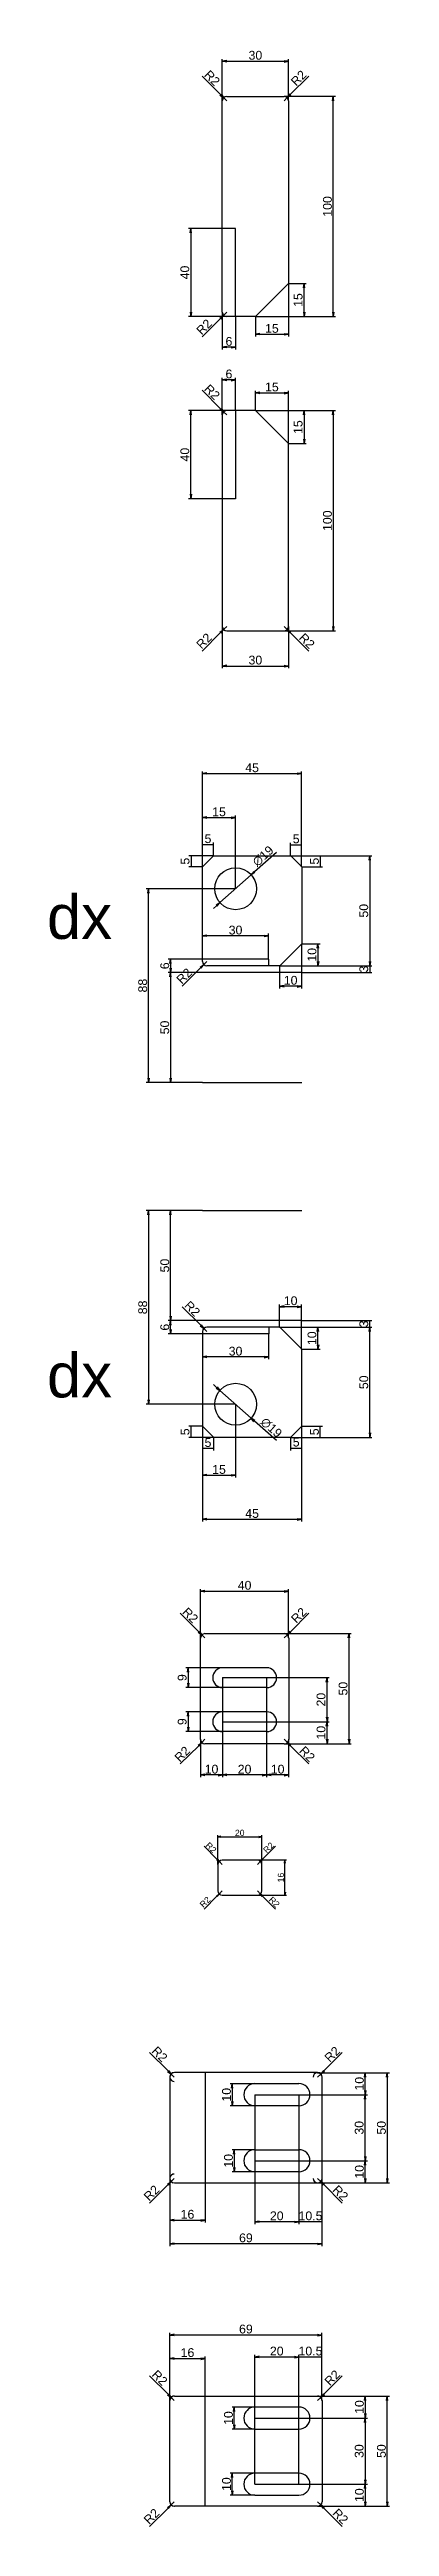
# Model space of a CAD drawing. Header units: inches. Extents: x -102 to 119, y -1442 to 170.
# Drawn here: x -60 to 94, y -954 to 170 of the extents above; entities that cross this region are included whole.
import ezdxf

# ---------------------------------------------------------------- set-up
doc = ezdxf.new("R2010")
doc.units = ezdxf.units.IN
doc.header["$LTSCALE"] = 15
doc.header["$MEASUREMENT"] = 0
doc.header["$PDMODE"] = 3
doc.header["$PDSIZE"] = 5
doc.layers.add('DIM', color=5, linetype='Continuous', lineweight=13)
doc.styles.get("Standard").update_dxf_attribs({"font": 'arial.ttf'})
doc.dimstyles.new('DIM', dxfattribs={"dimscale": 1.5, "dimtxt": 4, "dimasz": 2, "dimexe": 1, "dimexo": 0, "dimtad": 1, "dimdsep": 46, "dimtxsty": 'Standard', "dimblk": 'OPEN', "dimcen": 0, "dimclrd": 5, "dimclre": 5, "dimclrt": 2, "dimazin": 2, "dimtfac": 1, "dimtix": 1, "dimtmove": 0, "dimatfit": 3, "dimldrblk": 'OPEN', "dimfxl": 1, "dimtolj": 1, "dimtzin": 0, "dimlwd": 25, "dimlwe": 25, "dimarcsym": 0})

msp = doc.modelspace()

# ---------------------------------------------------------------- texts
for p in [(-61.646, -233.479), (-61.646, -441.676)]:
    msp.add_text('dx', height=20).set_placement(p)

# ---------------------------------------------------------------- blocks, each defined once
blk = doc.blocks.new('_Open')
at = {"color": 0, "linetype": 'Continuous', "lineweight": -2}
for p, q in [((-1, 0.17), (0, 0)), ((-1, -0.17), (0, 0)), ((0, 0), (-1, 0))]:
    blk.add_line(p, q, dxfattribs=at)
blk = doc.blocks.new('*D5')
at = {"layer": 'Defpoints', "color": 0, "transparency": 16777216}
for p in [(45.9, 147.1), (47.3, 148.5)]:
    blk.add_point(p, dxfattribs=at)
at = {"layer": 'DIM', "color": 5, "lineweight": 25, "transparency": 16777216}
for p, q in [((57.1, 158.2), (48.7, 149.9)), ((45.9, 147.1), (47.3, 148.5))]:
    blk.add_line(p, q, dxfattribs=at)
at = {"layer": 'DIM', "color": 5, "lineweight": 25, "transparency": 16777216, "xscale": 2, "yscale": 2, "zscale": 2, "rotation": 225.0000000000003}
blk.add_blockref('_Open', (47.3, 148.5), dxfattribs=at)
at = {"layer": 'DIM', "color": 2, "transparency": 16777216, "insert": (52.5, 157.4), "char_height": 4, "attachment_point": 5, "rotation": 45}
blk.add_mtext('\\A1;R2', dxfattribs=at)
blk = doc.blocks.new('*D6')
at = {"layer": 'Defpoints', "color": 0, "transparency": 16777216}
for p in [(18.5, 148.5), (19.9, 147.1)]:
    blk.add_point(p, dxfattribs=at)
at = {"layer": 'DIM', "color": 5, "lineweight": 25, "transparency": 16777216}
for p, q in [((8.7, 158.2), (17.1, 149.9)), ((19.9, 147.1), (18.5, 148.5))]:
    blk.add_line(p, q, dxfattribs=at)
at = {"layer": 'DIM', "color": 5, "lineweight": 25, "transparency": 16777216, "xscale": 2, "yscale": 2, "zscale": 2, "rotation": 314.9999999999998}
blk.add_blockref('_Open', (18.5, 148.5), dxfattribs=at)
at = {"layer": 'DIM', "color": 2, "transparency": 16777216, "insert": (13.3, 157.4), "char_height": 4, "attachment_point": 5, "rotation": 315}
blk.add_mtext('\\A1;R2', dxfattribs=at)
blk = doc.blocks.new('*D7')
at = {"layer": 'Defpoints', "color": 0, "transparency": 16777216}
for p in [(18.5, 49.6), (19.9, 51.1)]:
    blk.add_point(p, dxfattribs=at)
at = {"layer": 'DIM', "color": 5, "lineweight": 25, "transparency": 16777216}
for p, q in [((8.7, 39.9), (17.1, 48.2)), ((19.9, 51.1), (18.5, 49.6))]:
    blk.add_line(p, q, dxfattribs=at)
at = {"layer": 'DIM', "color": 5, "lineweight": 25, "transparency": 16777216, "xscale": 2, "yscale": 2, "zscale": 2, "rotation": 44.99999999999992}
blk.add_blockref('_Open', (18.5, 49.6), dxfattribs=at)
at = {"layer": 'DIM', "color": 2, "transparency": 16777216, "insert": (9.6, 44.4), "char_height": 4, "attachment_point": 5, "rotation": 45}
blk.add_mtext('\\A1;R2', dxfattribs=at)
blk = doc.blocks.new('*D8')
at = {"layer": 'Defpoints', "color": 0, "transparency": 16777216}
for p in [(17.9, 51.1), (23.9, 49.1), (17.9, 35.2)]:
    blk.add_point(p, dxfattribs=at)
at = {"layer": 'DIM', "color": 5, "lineweight": 25, "transparency": 16777216}
for p, q in [((17.9, 51.1), (17.9, 34.2)), ((23.9, 49.1), (23.9, 34.2)), ((21.9, 35.2), (19.9, 35.2))]:
    blk.add_line(p, q, dxfattribs=at)
at = {"layer": 'DIM', "color": 5, "lineweight": 25, "transparency": 16777216, "xscale": 2, "yscale": 2, "zscale": 2, "rotation": 180}
blk.add_blockref('_Open', (17.9, 35.2), dxfattribs=at)
at = {"layer": 'DIM', "color": 5, "lineweight": 25, "transparency": 16777216, "xscale": 2, "yscale": 2, "zscale": 2}
blk.add_blockref('_Open', (23.9, 35.2), dxfattribs=at)
at = {"layer": 'DIM', "color": 2, "transparency": 16777216, "insert": (20.9, 37.8), "char_height": 4, "attachment_point": 5}
blk.add_mtext('\\A1;6', dxfattribs=at)
blk = doc.blocks.new('*D9')
at = {"layer": 'Defpoints', "color": 0, "transparency": 16777216}
for p in [(17.9, 89.1), (3.6, 49.1), (19.9, 49.1)]:
    blk.add_point(p, dxfattribs=at)
at = {"layer": 'DIM', "color": 5, "lineweight": 25, "transparency": 16777216}
for p, q in [((17.9, 89.1), (2.6, 89.1)), ((3.6, 87.1), (3.6, 51.1)), ((19.9, 49.1), (2.6, 49.1))]:
    blk.add_line(p, q, dxfattribs=at)
at = {"layer": 'DIM', "color": 5, "lineweight": 25, "transparency": 16777216, "xscale": 2, "yscale": 2, "zscale": 2}
for p, rotation in [((3.6, 89.1), 90), ((3.6, 49.1), 270)]:
    blk.add_blockref('_Open', p, dxfattribs=dict(at, rotation=rotation))
at = {"layer": 'DIM', "color": 2, "transparency": 16777216, "insert": (0.9, 69.1), "char_height": 4, "attachment_point": 5, "rotation": 90}
blk.add_mtext('\\A1;40', dxfattribs=at)
blk = doc.blocks.new('*D10')
at = {"layer": 'Defpoints', "color": 0, "transparency": 16777216}
for p in [(47.9, 64.1), (55, 64.1), (32.9, 49.1)]:
    blk.add_point(p, dxfattribs=at)
at = {"layer": 'DIM', "color": 5, "lineweight": 25, "transparency": 16777216}
for p, q in [((47.9, 64.1), (56, 64.1)), ((55, 51.1), (55, 62.1)), ((32.9, 49.1), (56, 49.1))]:
    blk.add_line(p, q, dxfattribs=at)
at = {"layer": 'DIM', "color": 5, "lineweight": 25, "transparency": 16777216, "xscale": 2, "yscale": 2, "zscale": 2}
for p, rotation in [((55, 64.1), 90), ((55, 49.1), 270)]:
    blk.add_blockref('_Open', p, dxfattribs=dict(at, rotation=rotation))
at = {"layer": 'DIM', "color": 2, "transparency": 16777216, "insert": (52.3, 56.6), "char_height": 4, "attachment_point": 5, "rotation": 90}
blk.add_mtext('\\A1;15', dxfattribs=at)
blk = doc.blocks.new('*D11')
at = {"layer": 'Defpoints', "color": 0, "transparency": 16777216}
for p in [(47.9, 64.1), (32.9, 49.1), (47.9, 41.1)]:
    blk.add_point(p, dxfattribs=at)
at = {"layer": 'DIM', "color": 5, "lineweight": 25, "transparency": 16777216}
for p, q in [((47.9, 64.1), (47.9, 40.1)), ((32.9, 49.1), (32.9, 40.1)), ((34.9, 41.1), (45.9, 41.1))]:
    blk.add_line(p, q, dxfattribs=at)
at = {"layer": 'DIM', "color": 5, "lineweight": 25, "transparency": 16777216, "xscale": 2, "yscale": 2, "zscale": 2, "rotation": 180}
blk.add_blockref('_Open', (32.9, 41.1), dxfattribs=at)
at = {"layer": 'DIM', "color": 5, "lineweight": 25, "transparency": 16777216, "xscale": 2, "yscale": 2, "zscale": 2}
blk.add_blockref('_Open', (47.9, 41.1), dxfattribs=at)
at = {"layer": 'DIM', "color": 2, "transparency": 16777216, "insert": (40.4, 43.7), "char_height": 4, "attachment_point": 5}
blk.add_mtext('\\A1;15', dxfattribs=at)
blk = doc.blocks.new('*D12')
at = {"layer": 'Defpoints', "color": 0, "transparency": 16777216}
for p in [(47.9, 165), (17.9, 147.1), (47.9, 147.1)]:
    blk.add_point(p, dxfattribs=at)
at = {"layer": 'DIM', "color": 5, "lineweight": 25, "transparency": 16777216}
for p, q in [((17.9, 147.1), (17.9, 166)), ((19.9, 165), (45.9, 165)), ((47.9, 147.1), (47.9, 166))]:
    blk.add_line(p, q, dxfattribs=at)
at = {"layer": 'DIM', "color": 5, "lineweight": 25, "transparency": 16777216, "xscale": 2, "yscale": 2, "zscale": 2, "rotation": 180}
blk.add_blockref('_Open', (17.9, 165), dxfattribs=at)
at = {"layer": 'DIM', "color": 5, "lineweight": 25, "transparency": 16777216, "xscale": 2, "yscale": 2, "zscale": 2}
blk.add_blockref('_Open', (47.9, 165), dxfattribs=at)
at = {"layer": 'DIM', "color": 2, "transparency": 16777216, "insert": (32.9, 167.7), "char_height": 4, "attachment_point": 5}
blk.add_mtext('\\A1;30', dxfattribs=at)
blk = doc.blocks.new('*D13')
at = {"layer": 'Defpoints', "color": 0, "transparency": 16777216}
for p in [(45.9, 149.1), (68.2, 149.1), (32.9, 49.1)]:
    blk.add_point(p, dxfattribs=at)
at = {"layer": 'DIM', "color": 5, "lineweight": 25, "transparency": 16777216}
for p, q in [((45.9, 149.1), (69.2, 149.1)), ((68.2, 51.1), (68.2, 147.1)), ((32.9, 49.1), (69.2, 49.1))]:
    blk.add_line(p, q, dxfattribs=at)
at = {"layer": 'DIM', "color": 5, "lineweight": 25, "transparency": 16777216, "xscale": 2, "yscale": 2, "zscale": 2}
for p, rotation in [((68.2, 149.1), 90), ((68.2, 49.1), 270)]:
    blk.add_blockref('_Open', p, dxfattribs=dict(at, rotation=rotation))
at = {"layer": 'DIM', "color": 2, "transparency": 16777216, "insert": (65.6, 99.1), "char_height": 4, "attachment_point": 5, "rotation": 90}
blk.add_mtext('\\A1;100', dxfattribs=at)
blk = doc.blocks.new('*D14')
at = {"layer": 'Defpoints', "color": 0, "transparency": 16777216}
for p in [(45.9, -91.6), (47.3, -93)]:
    blk.add_point(p, dxfattribs=at)
at = {"layer": 'DIM', "color": 5, "lineweight": 25, "transparency": 16777216}
for p, q in [((45.9, -91.6), (47.3, -93)), ((57.1, -102.8), (48.7, -94.4))]:
    blk.add_line(p, q, dxfattribs=at)
blk.add_arc((45.9, -91.6), 2, 286.3521, 0, dxfattribs=at)
at = {"layer": 'DIM', "color": 5, "lineweight": 25, "transparency": 16777216, "xscale": 2, "yscale": 2, "zscale": 2, "rotation": 134.9999999999994}
blk.add_blockref('_Open', (47.3, -93), dxfattribs=at)
at = {"layer": 'DIM', "color": 2, "transparency": 16777216, "insert": (56.3, -98.2), "char_height": 4, "attachment_point": 5, "rotation": 315}
blk.add_mtext('\\A1;R2', dxfattribs=at)
blk = doc.blocks.new('*D15')
at = {"layer": 'Defpoints', "color": 0, "transparency": 16777216}
for p in [(18.5, -93), (19.9, -91.6)]:
    blk.add_point(p, dxfattribs=at)
at = {"layer": 'DIM', "color": 5, "lineweight": 25, "transparency": 16777216}
for p, q in [((8.7, -102.8), (17.1, -94.4)), ((19.9, -91.6), (18.5, -93))]:
    blk.add_line(p, q, dxfattribs=at)
blk.add_arc((19.9, -91.6), 2, 180, 253.6479, dxfattribs=at)
at = {"layer": 'DIM', "color": 5, "lineweight": 25, "transparency": 16777216, "xscale": 2, "yscale": 2, "zscale": 2, "rotation": 44.99999999999984}
blk.add_blockref('_Open', (18.5, -93), dxfattribs=at)
at = {"layer": 'DIM', "color": 2, "transparency": 16777216, "insert": (9.6, -98.2), "char_height": 4, "attachment_point": 5, "rotation": 45}
blk.add_mtext('\\A1;R2', dxfattribs=at)
blk = doc.blocks.new('*D16')
at = {"layer": 'Defpoints', "color": 0, "transparency": 16777216}
for p in [(18.5, 5.8), (19.9, 4.4)]:
    blk.add_point(p, dxfattribs=at)
at = {"layer": 'DIM', "color": 5, "lineweight": 25, "transparency": 16777216}
for p, q in [((8.7, 15.6), (17.1, 7.2)), ((19.9, 4.4), (18.5, 5.8))]:
    blk.add_line(p, q, dxfattribs=at)
blk.add_arc((19.9, 4.4), 2, 106.3521, 180, dxfattribs=at)
at = {"layer": 'DIM', "color": 5, "lineweight": 25, "transparency": 16777216, "xscale": 2, "yscale": 2, "zscale": 2, "rotation": 314.9999999999998}
blk.add_blockref('_Open', (18.5, 5.8), dxfattribs=at)
at = {"layer": 'DIM', "color": 2, "transparency": 16777216, "insert": (13.3, 14.8), "char_height": 4, "attachment_point": 5, "rotation": 315}
blk.add_mtext('\\A1;R2', dxfattribs=at)
blk = doc.blocks.new('*D17')
at = {"layer": 'Defpoints', "color": 0, "transparency": 16777216}
for p in [(17.9, 20.3), (17.9, 4.4), (23.9, 6.4)]:
    blk.add_point(p, dxfattribs=at)
at = {"layer": 'DIM', "color": 5, "lineweight": 25, "transparency": 16777216}
for p, q in [((17.9, 4.4), (17.9, 21.3)), ((21.9, 20.3), (19.9, 20.3)), ((23.9, 6.4), (23.9, 21.3))]:
    blk.add_line(p, q, dxfattribs=at)
at = {"layer": 'DIM', "color": 5, "lineweight": 25, "transparency": 16777216, "xscale": 2, "yscale": 2, "zscale": 2, "rotation": 180}
blk.add_blockref('_Open', (17.9, 20.3), dxfattribs=at)
at = {"layer": 'DIM', "color": 5, "lineweight": 25, "transparency": 16777216, "xscale": 2, "yscale": 2, "zscale": 2}
blk.add_blockref('_Open', (23.9, 20.3), dxfattribs=at)
at = {"layer": 'DIM', "color": 2, "transparency": 16777216, "insert": (20.9, 23), "char_height": 4, "attachment_point": 5}
blk.add_mtext('\\A1;6', dxfattribs=at)
blk = doc.blocks.new('*D18')
at = {"layer": 'Defpoints', "color": 0, "transparency": 16777216}
for p in [(3.6, 6.4), (19.9, 6.4), (17.9, -33.6)]:
    blk.add_point(p, dxfattribs=at)
at = {"layer": 'DIM', "color": 5, "lineweight": 25, "transparency": 16777216}
for p, q in [((19.9, 6.4), (2.6, 6.4)), ((3.6, -31.6), (3.6, 4.4)), ((17.9, -33.6), (2.6, -33.6))]:
    blk.add_line(p, q, dxfattribs=at)
at = {"layer": 'DIM', "color": 5, "lineweight": 25, "transparency": 16777216, "xscale": 2, "yscale": 2, "zscale": 2}
for p, rotation in [((3.6, 6.4), 90), ((3.6, -33.6), 270)]:
    blk.add_blockref('_Open', p, dxfattribs=dict(at, rotation=rotation))
at = {"layer": 'DIM', "color": 2, "transparency": 16777216, "insert": (0.9, -13.6), "char_height": 4, "attachment_point": 5, "rotation": 90}
blk.add_mtext('\\A1;40', dxfattribs=at)
blk = doc.blocks.new('*D19')
at = {"layer": 'Defpoints', "color": 0, "transparency": 16777216}
for p in [(32.9, 6.4), (47.9, -8.6), (55, -8.6)]:
    blk.add_point(p, dxfattribs=at)
at = {"layer": 'DIM', "color": 5, "lineweight": 25, "transparency": 16777216}
for p, q in [((32.9, 6.4), (56, 6.4)), ((55, 4.4), (55, -6.6)), ((47.9, -8.6), (56, -8.6))]:
    blk.add_line(p, q, dxfattribs=at)
at = {"layer": 'DIM', "color": 5, "lineweight": 25, "transparency": 16777216, "xscale": 2, "yscale": 2, "zscale": 2}
for p, rotation in [((55, 6.4), 90), ((55, -8.6), 270)]:
    blk.add_blockref('_Open', p, dxfattribs=dict(at, rotation=rotation))
at = {"layer": 'DIM', "color": 2, "transparency": 16777216, "insert": (52.3, -1.1), "char_height": 4, "attachment_point": 5, "rotation": 90}
blk.add_mtext('\\A1;15', dxfattribs=at)
blk = doc.blocks.new('*D20')
at = {"layer": 'Defpoints', "color": 0, "transparency": 16777216}
for p in [(47.9, 14.4), (32.9, 6.4), (47.9, -8.6)]:
    blk.add_point(p, dxfattribs=at)
at = {"layer": 'DIM', "color": 5, "lineweight": 25, "transparency": 16777216}
for p, q in [((32.9, 6.4), (32.9, 15.4)), ((34.9, 14.4), (45.9, 14.4)), ((47.9, -8.6), (47.9, 15.4))]:
    blk.add_line(p, q, dxfattribs=at)
at = {"layer": 'DIM', "color": 5, "lineweight": 25, "transparency": 16777216, "xscale": 2, "yscale": 2, "zscale": 2, "rotation": 180}
blk.add_blockref('_Open', (32.9, 14.4), dxfattribs=at)
at = {"layer": 'DIM', "color": 5, "lineweight": 25, "transparency": 16777216, "xscale": 2, "yscale": 2, "zscale": 2}
blk.add_blockref('_Open', (47.9, 14.4), dxfattribs=at)
at = {"layer": 'DIM', "color": 2, "transparency": 16777216, "insert": (40.4, 17.1), "char_height": 4, "attachment_point": 5}
blk.add_mtext('\\A1;15', dxfattribs=at)
blk = doc.blocks.new('*D21')
at = {"layer": 'Defpoints', "color": 0, "transparency": 16777216}
for p in [(17.9, -91.6), (47.9, -91.6), (47.9, -109.6)]:
    blk.add_point(p, dxfattribs=at)
at = {"layer": 'DIM', "color": 5, "lineweight": 25, "transparency": 16777216}
for p, q in [((17.9, -91.6), (17.9, -110.6)), ((47.9, -91.6), (47.9, -110.6)), ((19.9, -109.6), (45.9, -109.6))]:
    blk.add_line(p, q, dxfattribs=at)
at = {"layer": 'DIM', "color": 5, "lineweight": 25, "transparency": 16777216, "xscale": 2, "yscale": 2, "zscale": 2, "rotation": 180}
blk.add_blockref('_Open', (17.9, -109.6), dxfattribs=at)
at = {"layer": 'DIM', "color": 5, "lineweight": 25, "transparency": 16777216, "xscale": 2, "yscale": 2, "zscale": 2}
blk.add_blockref('_Open', (47.9, -109.6), dxfattribs=at)
at = {"layer": 'DIM', "color": 2, "transparency": 16777216, "insert": (32.9, -106.9), "char_height": 4, "attachment_point": 5}
blk.add_mtext('\\A1;30', dxfattribs=at)
blk = doc.blocks.new('*D22')
at = {"layer": 'Defpoints', "color": 0, "transparency": 16777216}
for p in [(32.9, 6.4), (45.9, -93.6), (68.2, -93.6)]:
    blk.add_point(p, dxfattribs=at)
at = {"layer": 'DIM', "color": 5, "lineweight": 25, "transparency": 16777216}
for p, q in [((32.9, 6.4), (69.2, 6.4)), ((68.2, 4.4), (68.2, -91.6)), ((45.9, -93.6), (69.2, -93.6))]:
    blk.add_line(p, q, dxfattribs=at)
at = {"layer": 'DIM', "color": 5, "lineweight": 25, "transparency": 16777216, "xscale": 2, "yscale": 2, "zscale": 2}
for p, rotation in [((68.2, 6.4), 90), ((68.2, -93.6), 270)]:
    blk.add_blockref('_Open', p, dxfattribs=dict(at, rotation=rotation))
at = {"layer": 'DIM', "color": 2, "transparency": 16777216, "insert": (65.6, -43.6), "char_height": 4, "attachment_point": 5, "rotation": 90}
blk.add_mtext('\\A1;100', dxfattribs=at)
blk = doc.blocks.new('*D23')
at = {"layer": 'Defpoints', "color": 0, "transparency": 16777216}
for p in [(31, -204.4), (16.8, -217)]:
    blk.add_point(p, dxfattribs=at)
at = {"layer": 'DIM', "color": 5, "lineweight": 25, "transparency": 16777216}
for p, q in [((42.5, -194.2), (32.5, -203.1)), ((16.8, -217), (31, -204.4)), ((15.3, -218.4), (13.9, -219.7))]:
    blk.add_line(p, q, dxfattribs=at)
at = {"layer": 'DIM', "color": 5, "lineweight": 25, "transparency": 16777216, "xscale": 2, "yscale": 2, "zscale": 2}
for p, rotation in [((31, -204.4), 221.654537178905), ((16.8, -217), 41.65453717890502)]:
    blk.add_blockref('_Open', p, dxfattribs=dict(at, rotation=rotation))
at = {"layer": 'DIM', "color": 2, "transparency": 16777216, "insert": (36.4, -195.9), "char_height": 4, "attachment_point": 5, "rotation": 41.6545}
blk.add_mtext('\\A1;∅19', dxfattribs=at)
blk = doc.blocks.new('*D24')
at = {"layer": 'Defpoints', "color": 0, "transparency": 16777216}
for p in [(53.9, -235.7), (43.9, -245.7), (61.3, -245.7)]:
    blk.add_point(p, dxfattribs=at)
at = {"layer": 'DIM', "color": 5, "lineweight": 25, "transparency": 16777216}
for p, q in [((53.9, -235.7), (62.3, -235.7)), ((43.9, -245.7), (62.3, -245.7)), ((61.3, -237.7), (61.3, -243.7))]:
    blk.add_line(p, q, dxfattribs=at)
at = {"layer": 'DIM', "color": 5, "lineweight": 25, "transparency": 16777216, "xscale": 2, "yscale": 2, "zscale": 2}
for p, rotation in [((61.3, -235.7), 90), ((61.3, -245.7), 270)]:
    blk.add_blockref('_Open', p, dxfattribs=dict(at, rotation=rotation))
at = {"layer": 'DIM', "color": 2, "transparency": 16777216, "insert": (58.6, -240.7), "char_height": 4, "attachment_point": 5, "rotation": 90}
blk.add_mtext('\\A1;10', dxfattribs=at)
blk = doc.blocks.new('*D25')
at = {"layer": 'Defpoints', "color": 0, "transparency": 16777216}
for p in [(53.9, -235.7), (43.9, -245.7), (43.9, -255)]:
    blk.add_point(p, dxfattribs=at)
at = {"layer": 'DIM', "color": 5, "lineweight": 25, "transparency": 16777216}
for p, q in [((53.9, -235.7), (53.9, -256)), ((43.9, -245.7), (43.9, -256)), ((51.9, -255), (45.9, -255))]:
    blk.add_line(p, q, dxfattribs=at)
at = {"layer": 'DIM', "color": 5, "lineweight": 25, "transparency": 16777216, "xscale": 2, "yscale": 2, "zscale": 2, "rotation": 180}
blk.add_blockref('_Open', (43.9, -255), dxfattribs=at)
at = {"layer": 'DIM', "color": 5, "lineweight": 25, "transparency": 16777216, "xscale": 2, "yscale": 2, "zscale": 2}
blk.add_blockref('_Open', (53.9, -255), dxfattribs=at)
at = {"layer": 'DIM', "color": 2, "transparency": 16777216, "insert": (48.9, -252.3), "char_height": 4, "attachment_point": 5}
blk.add_mtext('\\A1;10', dxfattribs=at)
blk = doc.blocks.new('*D26')
at = {"layer": 'Defpoints', "color": 0, "transparency": 16777216}
for p in [(53.9, -190.8), (48.9, -195.7), (53.9, -200.7)]:
    blk.add_point(p, dxfattribs=at)
at = {"layer": 'DIM', "color": 5, "lineweight": 25, "transparency": 16777216}
for p, q in [((48.9, -195.7), (48.9, -189.8)), ((48.9, -190.8), (53.9, -190.8)), ((53.9, -200.7), (53.9, -189.8))]:
    blk.add_line(p, q, dxfattribs=at)
at = {"layer": 'DIM', "color": 2, "transparency": 16777216, "insert": (51.4, -188.1), "char_height": 4, "attachment_point": 5}
blk.add_mtext('\\A1;5', dxfattribs=at)
blk = doc.blocks.new('*D27')
at = {"layer": 'Defpoints', "color": 0, "transparency": 16777216}
for p in [(48.9, -195.7), (53.9, -200.7), (62.3, -200.7)]:
    blk.add_point(p, dxfattribs=at)
at = {"layer": 'DIM', "color": 5, "lineweight": 25, "transparency": 16777216}
for p, q in [((48.9, -195.7), (63.3, -195.7)), ((53.9, -200.7), (63.3, -200.7)), ((62.3, -195.7), (62.3, -200.7))]:
    blk.add_line(p, q, dxfattribs=at)
at = {"layer": 'DIM', "color": 2, "transparency": 16777216, "insert": (59.7, -198.2), "char_height": 4, "attachment_point": 5, "rotation": 90}
blk.add_mtext('\\A1;5', dxfattribs=at)
blk = doc.blocks.new('*D28')
at = {"layer": 'Defpoints', "color": 0, "transparency": 16777216}
for p in [(8.9, -190.7), (8.9, -200.7), (13.9, -195.7)]:
    blk.add_point(p, dxfattribs=at)
at = {"layer": 'DIM', "color": 5, "lineweight": 25, "transparency": 16777216}
for p, q in [((8.9, -200.7), (8.9, -189.7)), ((13.9, -190.7), (8.9, -190.7)), ((13.9, -195.7), (13.9, -189.7))]:
    blk.add_line(p, q, dxfattribs=at)
at = {"layer": 'DIM', "color": 2, "transparency": 16777216, "insert": (11.4, -188), "char_height": 4, "attachment_point": 5}
blk.add_mtext('\\A1;5', dxfattribs=at)
blk = doc.blocks.new('*D29')
at = {"layer": 'Defpoints', "color": 0, "transparency": 16777216}
for p in [(3.7, -200.7), (8.9, -200.7), (13.9, -195.7)]:
    blk.add_point(p, dxfattribs=at)
at = {"layer": 'DIM', "color": 5, "lineweight": 25, "transparency": 16777216}
for p, q in [((13.9, -195.7), (2.7, -195.7)), ((8.9, -200.7), (2.7, -200.7)), ((3.7, -195.7), (3.7, -200.7))]:
    blk.add_line(p, q, dxfattribs=at)
at = {"layer": 'DIM', "color": 2, "transparency": 16777216, "insert": (1, -198.2), "char_height": 4, "attachment_point": 5, "rotation": 90}
blk.add_mtext('\\A1;5', dxfattribs=at)
blk = doc.blocks.new('*D30')
at = {"layer": 'Defpoints', "color": 0, "transparency": 16777216}
for p in [(23.9, -178.4), (8.9, -200.7), (23.9, -210.7)]:
    blk.add_point(p, dxfattribs=at)
at = {"layer": 'DIM', "color": 5, "lineweight": 25, "transparency": 16777216}
for p, q in [((8.9, -200.7), (8.9, -177.4)), ((10.9, -178.4), (21.9, -178.4)), ((23.9, -210.7), (23.9, -177.4))]:
    blk.add_line(p, q, dxfattribs=at)
at = {"layer": 'DIM', "color": 5, "lineweight": 25, "transparency": 16777216, "xscale": 2, "yscale": 2, "zscale": 2, "rotation": 180}
blk.add_blockref('_Open', (8.9, -178.4), dxfattribs=at)
at = {"layer": 'DIM', "color": 5, "lineweight": 25, "transparency": 16777216, "xscale": 2, "yscale": 2, "zscale": 2}
blk.add_blockref('_Open', (23.9, -178.4), dxfattribs=at)
at = {"layer": 'DIM', "color": 2, "transparency": 16777216, "insert": (16.4, -175.8), "char_height": 4, "attachment_point": 5}
blk.add_mtext('\\A1;15', dxfattribs=at)
blk = doc.blocks.new('*D33')
at = {"layer": 'Defpoints', "color": 0, "transparency": 16777216}
for p in [(9.5, -245.1), (10.9, -243.7)]:
    blk.add_point(p, dxfattribs=at)
at = {"layer": 'DIM', "color": 5, "lineweight": 25, "transparency": 16777216}
for p, q in [((-0.3, -254.9), (8.1, -246.5)), ((10.9, -243.7), (9.5, -245.1))]:
    blk.add_line(p, q, dxfattribs=at)
at = {"layer": 'DIM', "color": 5, "lineweight": 25, "transparency": 16777216, "xscale": 2, "yscale": 2, "zscale": 2, "rotation": 45.00000000000025}
blk.add_blockref('_Open', (9.5, -245.1), dxfattribs=at)
at = {"layer": 'DIM', "color": 2, "transparency": 16777216, "insert": (0.6, -250.3), "char_height": 4, "attachment_point": 5, "rotation": 45}
blk.add_mtext('\\A1;R2', dxfattribs=at)
blk = doc.blocks.new('*D37')
at = {"layer": 'Defpoints', "color": 0, "transparency": 16777216}
for p in [(8.9, -242.7), (-5.6, -248.7), (8.9, -248.7)]:
    blk.add_point(p, dxfattribs=at)
at = {"layer": 'DIM', "color": 5, "lineweight": 25, "transparency": 16777216}
for p, q in [((8.9, -242.7), (-6.6, -242.7)), ((-5.6, -244.7), (-5.6, -246.7)), ((8.9, -248.7), (-6.6, -248.7))]:
    blk.add_line(p, q, dxfattribs=at)
at = {"layer": 'DIM', "color": 5, "lineweight": 25, "transparency": 16777216, "xscale": 2, "yscale": 2, "zscale": 2}
for p, rotation in [((-5.6, -242.7), 90), ((-5.6, -248.7), 270)]:
    blk.add_blockref('_Open', p, dxfattribs=dict(at, rotation=rotation))
at = {"layer": 'DIM', "color": 2, "transparency": 16777216, "insert": (-8.2, -245.7), "char_height": 4, "attachment_point": 5, "rotation": 90}
blk.add_mtext('\\A1;6', dxfattribs=at)
blk = doc.blocks.new('*D38')
at = {"layer": 'Defpoints', "color": 0, "transparency": 16777216}
for p in [(8.9, -248.7), (-5.6, -298.7), (8.9, -298.7)]:
    blk.add_point(p, dxfattribs=at)
at = {"layer": 'DIM', "color": 5, "lineweight": 25, "transparency": 16777216}
for p, q in [((8.9, -248.7), (-6.6, -248.7)), ((-5.6, -250.7), (-5.6, -296.7)), ((8.9, -298.7), (-6.6, -298.7))]:
    blk.add_line(p, q, dxfattribs=at)
at = {"layer": 'DIM', "color": 5, "lineweight": 25, "transparency": 16777216, "xscale": 2, "yscale": 2, "zscale": 2}
for p, rotation in [((-5.6, -248.7), 90), ((-5.6, -298.7), 270)]:
    blk.add_blockref('_Open', p, dxfattribs=dict(at, rotation=rotation))
at = {"layer": 'DIM', "color": 2, "transparency": 16777216, "insert": (-8.2, -273.7), "char_height": 4, "attachment_point": 5, "rotation": 90}
blk.add_mtext('\\A1;50', dxfattribs=at)
blk = doc.blocks.new('*D40')
at = {"layer": 'Defpoints', "color": 0, "transparency": 16777216}
for p in [(48.9, -195.7), (43.9, -245.7), (84.8, -245.7)]:
    blk.add_point(p, dxfattribs=at)
at = {"layer": 'DIM', "color": 5, "lineweight": 25, "transparency": 16777216}
for p, q in [((48.9, -195.7), (85.8, -195.7)), ((84.8, -197.7), (84.8, -243.7)), ((43.9, -245.7), (85.8, -245.7))]:
    blk.add_line(p, q, dxfattribs=at)
at = {"layer": 'DIM', "color": 5, "lineweight": 25, "transparency": 16777216, "xscale": 2, "yscale": 2, "zscale": 2}
for p, rotation in [((84.8, -195.7), 90), ((84.8, -245.7), 270)]:
    blk.add_blockref('_Open', p, dxfattribs=dict(at, rotation=rotation))
at = {"layer": 'DIM', "color": 2, "transparency": 16777216, "insert": (82.1, -220.7), "char_height": 4, "attachment_point": 5, "rotation": 90}
blk.add_mtext('\\A1;50', dxfattribs=at)
blk = doc.blocks.new('*D41')
at = {"layer": 'Defpoints', "color": 0, "transparency": 16777216}
for p in [(43.9, -245.7), (53.9, -248.7), (84.8, -248.7)]:
    blk.add_point(p, dxfattribs=at)
at = {"layer": 'DIM', "color": 5, "lineweight": 25, "transparency": 16777216}
for p, q in [((43.9, -245.7), (85.8, -245.7)), ((84.8, -245.7), (84.8, -248.7)), ((53.9, -248.7), (85.8, -248.7))]:
    blk.add_line(p, q, dxfattribs=at)
at = {"layer": 'DIM', "color": 2, "transparency": 16777216, "insert": (82.1, -247.2), "char_height": 4, "attachment_point": 5, "rotation": 90}
blk.add_mtext('\\A1;3', dxfattribs=at)
blk = doc.blocks.new('*D42')
at = {"layer": 'Defpoints', "color": 0, "transparency": 16777216}
for p in [(-15.6, -210.7), (23.9, -210.7), (8.9, -298.7)]:
    blk.add_point(p, dxfattribs=at)
at = {"layer": 'DIM', "color": 5, "lineweight": 25, "transparency": 16777216}
for p, q in [((23.9, -210.7), (-16.6, -210.7)), ((-15.6, -296.7), (-15.6, -212.7)), ((8.9, -298.7), (-16.6, -298.7))]:
    blk.add_line(p, q, dxfattribs=at)
at = {"layer": 'DIM', "color": 5, "lineweight": 25, "transparency": 16777216, "xscale": 2, "yscale": 2, "zscale": 2}
for p, rotation in [((-15.6, -210.7), 90), ((-15.6, -298.7), 270)]:
    blk.add_blockref('_Open', p, dxfattribs=dict(at, rotation=rotation))
at = {"layer": 'DIM', "color": 2, "transparency": 16777216, "insert": (-18.2, -254.7), "char_height": 4, "attachment_point": 5, "rotation": 90}
blk.add_mtext('\\A1;88', dxfattribs=at)
blk = doc.blocks.new('*D43')
at = {"layer": 'Defpoints', "color": 0, "transparency": 16777216}
for p in [(8.9, -232.1), (8.9, -243.7), (38.9, -242.7)]:
    blk.add_point(p, dxfattribs=at)
at = {"layer": 'DIM', "color": 5, "lineweight": 25, "transparency": 16777216}
for p, q in [((8.9, -243.7), (8.9, -231.1)), ((36.9, -232.1), (10.9, -232.1)), ((38.9, -242.7), (38.9, -231.1))]:
    blk.add_line(p, q, dxfattribs=at)
at = {"layer": 'DIM', "color": 5, "lineweight": 25, "transparency": 16777216, "xscale": 2, "yscale": 2, "zscale": 2, "rotation": 180}
blk.add_blockref('_Open', (8.9, -232.1), dxfattribs=at)
at = {"layer": 'DIM', "color": 5, "lineweight": 25, "transparency": 16777216, "xscale": 2, "yscale": 2, "zscale": 2}
blk.add_blockref('_Open', (38.9, -232.1), dxfattribs=at)
at = {"layer": 'DIM', "color": 2, "transparency": 16777216, "insert": (23.9, -229.5), "char_height": 4, "attachment_point": 5}
blk.add_mtext('\\A1;30', dxfattribs=at)
blk = doc.blocks.new('*D44')
at = {"layer": 'Defpoints', "color": 0, "transparency": 16777216}
for p in [(53.9, -158.4), (8.9, -200.7), (53.9, -200.7)]:
    blk.add_point(p, dxfattribs=at)
at = {"layer": 'DIM', "color": 5, "lineweight": 25, "transparency": 16777216}
for p, q in [((8.9, -200.7), (8.9, -157.4)), ((53.9, -200.7), (53.9, -157.4)), ((10.9, -158.4), (51.9, -158.4))]:
    blk.add_line(p, q, dxfattribs=at)
at = {"layer": 'DIM', "color": 5, "lineweight": 25, "transparency": 16777216, "xscale": 2, "yscale": 2, "zscale": 2, "rotation": 180}
blk.add_blockref('_Open', (8.9, -158.4), dxfattribs=at)
at = {"layer": 'DIM', "color": 5, "lineweight": 25, "transparency": 16777216, "xscale": 2, "yscale": 2, "zscale": 2}
blk.add_blockref('_Open', (53.9, -158.4), dxfattribs=at)
at = {"layer": 'DIM', "color": 2, "transparency": 16777216, "insert": (31.4, -155.8), "char_height": 4, "attachment_point": 5}
blk.add_mtext('\\A1;45', dxfattribs=at)
blk = doc.blocks.new('*D58')
at = {"layer": 'Defpoints', "color": 0, "transparency": 16777216}
for p in [(16.8, -438.5), (31, -451.1)]:
    blk.add_point(p, dxfattribs=at)
at = {"layer": 'DIM', "color": 5, "lineweight": 25, "transparency": 16777216}
for p, q in [((15.3, -437.1), (13.9, -435.8)), ((16.8, -438.5), (31, -451.1)), ((42.5, -461.3), (32.5, -452.4))]:
    blk.add_line(p, q, dxfattribs=at)
at = {"layer": 'DIM', "color": 5, "lineweight": 25, "transparency": 16777216, "xscale": 2, "yscale": 2, "zscale": 2}
for p, rotation in [((16.8, -438.5), 318.3454628210949), ((31, -451.1), 138.3454628210949)]:
    blk.add_blockref('_Open', p, dxfattribs=dict(at, rotation=rotation))
at = {"layer": 'DIM', "color": 2, "transparency": 16777216, "insert": (40.1, -455.4), "char_height": 4, "attachment_point": 5, "rotation": 318.3455}
blk.add_mtext('\\A1;∅19', dxfattribs=at)
blk = doc.blocks.new('*D59')
at = {"layer": 'Defpoints', "color": 0, "transparency": 16777216}
for p in [(43.9, -409.8), (61.3, -409.8), (53.9, -419.8)]:
    blk.add_point(p, dxfattribs=at)
at = {"layer": 'DIM', "color": 5, "lineweight": 25, "transparency": 16777216}
for p, q in [((43.9, -409.8), (62.3, -409.8)), ((61.3, -417.8), (61.3, -411.8)), ((53.9, -419.8), (62.3, -419.8))]:
    blk.add_line(p, q, dxfattribs=at)
at = {"layer": 'DIM', "color": 5, "lineweight": 25, "transparency": 16777216, "xscale": 2, "yscale": 2, "zscale": 2}
for p, rotation in [((61.3, -409.8), 90), ((61.3, -419.8), 270)]:
    blk.add_blockref('_Open', p, dxfattribs=dict(at, rotation=rotation))
at = {"layer": 'DIM', "color": 2, "transparency": 16777216, "insert": (58.6, -414.8), "char_height": 4, "attachment_point": 5, "rotation": 90}
blk.add_mtext('\\A1;10', dxfattribs=at)
blk = doc.blocks.new('*D60')
at = {"layer": 'Defpoints', "color": 0, "transparency": 16777216}
for p in [(43.9, -400.5), (43.9, -409.8), (53.9, -419.8)]:
    blk.add_point(p, dxfattribs=at)
at = {"layer": 'DIM', "color": 5, "lineweight": 25, "transparency": 16777216}
for p, q in [((43.9, -409.8), (43.9, -399.5)), ((51.9, -400.5), (45.9, -400.5)), ((53.9, -419.8), (53.9, -399.5))]:
    blk.add_line(p, q, dxfattribs=at)
at = {"layer": 'DIM', "color": 5, "lineweight": 25, "transparency": 16777216, "xscale": 2, "yscale": 2, "zscale": 2, "rotation": 180}
blk.add_blockref('_Open', (43.9, -400.5), dxfattribs=at)
at = {"layer": 'DIM', "color": 5, "lineweight": 25, "transparency": 16777216, "xscale": 2, "yscale": 2, "zscale": 2}
blk.add_blockref('_Open', (53.9, -400.5), dxfattribs=at)
at = {"layer": 'DIM', "color": 2, "transparency": 16777216, "insert": (48.9, -397.8), "char_height": 4, "attachment_point": 5}
blk.add_mtext('\\A1;10', dxfattribs=at)
blk = doc.blocks.new('*D61')
at = {"layer": 'Defpoints', "color": 0, "transparency": 16777216}
for p in [(48.9, -459.8), (53.9, -454.8), (53.9, -464.7)]:
    blk.add_point(p, dxfattribs=at)
at = {"layer": 'DIM', "color": 5, "lineweight": 25, "transparency": 16777216}
for p, q in [((48.9, -459.8), (48.9, -465.7)), ((53.9, -454.8), (53.9, -465.7)), ((48.9, -464.7), (53.9, -464.7))]:
    blk.add_line(p, q, dxfattribs=at)
at = {"layer": 'DIM', "color": 2, "transparency": 16777216, "insert": (51.4, -462), "char_height": 4, "attachment_point": 5}
blk.add_mtext('\\A1;5', dxfattribs=at)
blk = doc.blocks.new('*D55')
at = {"layer": 'Defpoints', "color": 0, "transparency": 16777216}
for p in [(48.9, -459.8), (53.9, -454.8), (62.3, -454.8)]:
    blk.add_point(p, dxfattribs=at)
at = {"layer": 'DIM', "color": 5, "lineweight": 25, "transparency": 16777216}
for p, q in [((48.9, -459.8), (63.3, -459.8)), ((53.9, -454.8), (63.3, -454.8)), ((62.3, -459.8), (62.3, -454.8))]:
    blk.add_line(p, q, dxfattribs=at)
at = {"layer": 'DIM', "color": 2, "transparency": 16777216, "insert": (59.7, -457.3), "char_height": 4, "attachment_point": 5, "rotation": 90}
blk.add_mtext('\\A1;5', dxfattribs=at)
blk = doc.blocks.new('*D56')
at = {"layer": 'Defpoints', "color": 0, "transparency": 16777216}
for p in [(8.9, -454.8), (13.9, -459.8), (8.9, -464.8)]:
    blk.add_point(p, dxfattribs=at)
at = {"layer": 'DIM', "color": 5, "lineweight": 25, "transparency": 16777216}
for p, q in [((8.9, -454.8), (8.9, -465.8)), ((13.9, -459.8), (13.9, -465.8)), ((13.9, -464.8), (8.9, -464.8))]:
    blk.add_line(p, q, dxfattribs=at)
at = {"layer": 'DIM', "color": 2, "transparency": 16777216, "insert": (11.4, -462.2), "char_height": 4, "attachment_point": 5}
blk.add_mtext('\\A1;5', dxfattribs=at)
blk = doc.blocks.new('*D57')
at = {"layer": 'Defpoints', "color": 0, "transparency": 16777216}
for p in [(3.7, -454.8), (8.9, -454.8), (13.9, -459.8)]:
    blk.add_point(p, dxfattribs=at)
at = {"layer": 'DIM', "color": 5, "lineweight": 25, "transparency": 16777216}
for p, q in [((8.9, -454.8), (2.7, -454.8)), ((13.9, -459.8), (2.7, -459.8)), ((3.7, -459.8), (3.7, -454.8))]:
    blk.add_line(p, q, dxfattribs=at)
at = {"layer": 'DIM', "color": 2, "transparency": 16777216, "insert": (1, -457.3), "char_height": 4, "attachment_point": 5, "rotation": 90}
blk.add_mtext('\\A1;5', dxfattribs=at)
blk = doc.blocks.new('*D53')
at = {"layer": 'Defpoints', "color": 0, "transparency": 16777216}
for p in [(23.9, -444.8), (8.9, -454.8), (23.9, -477)]:
    blk.add_point(p, dxfattribs=at)
at = {"layer": 'DIM', "color": 5, "lineweight": 25, "transparency": 16777216}
for p, q in [((23.9, -444.8), (23.9, -478)), ((8.9, -454.8), (8.9, -478)), ((10.9, -477), (21.9, -477))]:
    blk.add_line(p, q, dxfattribs=at)
at = {"layer": 'DIM', "color": 5, "lineweight": 25, "transparency": 16777216, "xscale": 2, "yscale": 2, "zscale": 2, "rotation": 180}
blk.add_blockref('_Open', (8.9, -477), dxfattribs=at)
at = {"layer": 'DIM', "color": 5, "lineweight": 25, "transparency": 16777216, "xscale": 2, "yscale": 2, "zscale": 2}
blk.add_blockref('_Open', (23.9, -477), dxfattribs=at)
at = {"layer": 'DIM', "color": 2, "transparency": 16777216, "insert": (16.4, -474.4), "char_height": 4, "attachment_point": 5}
blk.add_mtext('\\A1;15', dxfattribs=at)
blk = doc.blocks.new('*D54')
at = {"layer": 'Defpoints', "color": 0, "transparency": 16777216}
for p in [(9.5, -410.4), (10.9, -411.8)]:
    blk.add_point(p, dxfattribs=at)
at = {"layer": 'DIM', "color": 5, "lineweight": 25, "transparency": 16777216}
for p, q in [((-0.3, -400.6), (8.1, -408.9)), ((10.9, -411.8), (9.5, -410.4))]:
    blk.add_line(p, q, dxfattribs=at)
blk.add_arc((10.9, -411.8), 2, 106.3521, 180, dxfattribs=at)
at = {"layer": 'DIM', "color": 5, "lineweight": 25, "transparency": 16777216, "xscale": 2, "yscale": 2, "zscale": 2, "rotation": 314.9999999999974}
blk.add_blockref('_Open', (9.5, -410.4), dxfattribs=at)
at = {"layer": 'DIM', "color": 2, "transparency": 16777216, "insert": (4.3, -401.4), "char_height": 4, "attachment_point": 5, "rotation": 315}
blk.add_mtext('\\A1;R2', dxfattribs=at)
blk = doc.blocks.new('*D51')
at = {"layer": 'Defpoints', "color": 0, "transparency": 16777216}
for p in [(-5.6, -406.8), (8.9, -406.8), (8.9, -412.8)]:
    blk.add_point(p, dxfattribs=at)
at = {"layer": 'DIM', "color": 5, "lineweight": 25, "transparency": 16777216}
for p, q in [((8.9, -406.8), (-6.6, -406.8)), ((8.9, -412.8), (-6.6, -412.8)), ((-5.6, -410.8), (-5.6, -408.8))]:
    blk.add_line(p, q, dxfattribs=at)
at = {"layer": 'DIM', "color": 5, "lineweight": 25, "transparency": 16777216, "xscale": 2, "yscale": 2, "zscale": 2}
for p, rotation in [((-5.6, -406.8), 90), ((-5.6, -412.8), 270)]:
    blk.add_blockref('_Open', p, dxfattribs=dict(at, rotation=rotation))
at = {"layer": 'DIM', "color": 2, "transparency": 16777216, "insert": (-8.2, -409.8), "char_height": 4, "attachment_point": 5, "rotation": 90}
blk.add_mtext('\\A1;6', dxfattribs=at)
blk = doc.blocks.new('*D52')
at = {"layer": 'Defpoints', "color": 0, "transparency": 16777216}
for p in [(-5.6, -356.8), (8.9, -356.8), (8.9, -406.8)]:
    blk.add_point(p, dxfattribs=at)
at = {"layer": 'DIM', "color": 5, "lineweight": 25, "transparency": 16777216}
for p, q in [((8.9, -356.8), (-6.6, -356.8)), ((-5.6, -404.8), (-5.6, -358.8)), ((8.9, -406.8), (-6.6, -406.8))]:
    blk.add_line(p, q, dxfattribs=at)
at = {"layer": 'DIM', "color": 5, "lineweight": 25, "transparency": 16777216, "xscale": 2, "yscale": 2, "zscale": 2}
for p, rotation in [((-5.6, -356.8), 90), ((-5.6, -406.8), 270)]:
    blk.add_blockref('_Open', p, dxfattribs=dict(at, rotation=rotation))
at = {"layer": 'DIM', "color": 2, "transparency": 16777216, "insert": (-8.2, -381.8), "char_height": 4, "attachment_point": 5, "rotation": 90}
blk.add_mtext('\\A1;50', dxfattribs=at)
blk = doc.blocks.new('*D48')
at = {"layer": 'Defpoints', "color": 0, "transparency": 16777216}
for p in [(43.9, -409.8), (84.8, -409.8), (48.9, -459.8)]:
    blk.add_point(p, dxfattribs=at)
at = {"layer": 'DIM', "color": 5, "lineweight": 25, "transparency": 16777216}
for p, q in [((43.9, -409.8), (85.8, -409.8)), ((84.8, -457.8), (84.8, -411.8)), ((48.9, -459.8), (85.8, -459.8))]:
    blk.add_line(p, q, dxfattribs=at)
at = {"layer": 'DIM', "color": 5, "lineweight": 25, "transparency": 16777216, "xscale": 2, "yscale": 2, "zscale": 2}
for p, rotation in [((84.8, -409.8), 90), ((84.8, -459.8), 270)]:
    blk.add_blockref('_Open', p, dxfattribs=dict(at, rotation=rotation))
at = {"layer": 'DIM', "color": 2, "transparency": 16777216, "insert": (82.1, -434.8), "char_height": 4, "attachment_point": 5, "rotation": 90}
blk.add_mtext('\\A1;50', dxfattribs=at)
blk = doc.blocks.new('*D49')
at = {"layer": 'Defpoints', "color": 0, "transparency": 16777216}
for p in [(43.9, -409.8), (53.9, -406.8), (84.8, -406.8)]:
    blk.add_point(p, dxfattribs=at)
at = {"layer": 'DIM', "color": 5, "lineweight": 25, "transparency": 16777216}
for p, q in [((43.9, -409.8), (85.8, -409.8)), ((53.9, -406.8), (85.8, -406.8)), ((84.8, -409.8), (84.8, -406.8))]:
    blk.add_line(p, q, dxfattribs=at)
at = {"layer": 'DIM', "color": 2, "transparency": 16777216, "insert": (82.1, -408.3), "char_height": 4, "attachment_point": 5, "rotation": 90}
blk.add_mtext('\\A1;3', dxfattribs=at)
blk = doc.blocks.new('*D50')
at = {"layer": 'Defpoints', "color": 0, "transparency": 16777216}
for p in [(8.9, -356.8), (-15.6, -444.8), (23.9, -444.8)]:
    blk.add_point(p, dxfattribs=at)
at = {"layer": 'DIM', "color": 5, "lineweight": 25, "transparency": 16777216}
for p, q in [((8.9, -356.8), (-16.6, -356.8)), ((-15.6, -358.8), (-15.6, -442.8)), ((23.9, -444.8), (-16.6, -444.8))]:
    blk.add_line(p, q, dxfattribs=at)
at = {"layer": 'DIM', "color": 5, "lineweight": 25, "transparency": 16777216, "xscale": 2, "yscale": 2, "zscale": 2}
for p, rotation in [((-15.6, -356.8), 90), ((-15.6, -444.8), 270)]:
    blk.add_blockref('_Open', p, dxfattribs=dict(at, rotation=rotation))
at = {"layer": 'DIM', "color": 2, "transparency": 16777216, "insert": (-18.2, -400.8), "char_height": 4, "attachment_point": 5, "rotation": 90}
blk.add_mtext('\\A1;88', dxfattribs=at)
blk = doc.blocks.new('*D46')
at = {"layer": 'Defpoints', "color": 0, "transparency": 16777216}
for p in [(8.9, -411.8), (38.9, -412.8), (8.9, -423.3)]:
    blk.add_point(p, dxfattribs=at)
at = {"layer": 'DIM', "color": 5, "lineweight": 25, "transparency": 16777216}
for p, q in [((8.9, -411.8), (8.9, -424.3)), ((38.9, -412.8), (38.9, -424.3)), ((36.9, -423.3), (10.9, -423.3))]:
    blk.add_line(p, q, dxfattribs=at)
at = {"layer": 'DIM', "color": 5, "lineweight": 25, "transparency": 16777216, "xscale": 2, "yscale": 2, "zscale": 2, "rotation": 180}
blk.add_blockref('_Open', (8.9, -423.3), dxfattribs=at)
at = {"layer": 'DIM', "color": 5, "lineweight": 25, "transparency": 16777216, "xscale": 2, "yscale": 2, "zscale": 2}
blk.add_blockref('_Open', (38.9, -423.3), dxfattribs=at)
at = {"layer": 'DIM', "color": 2, "transparency": 16777216, "insert": (23.9, -420.7), "char_height": 4, "attachment_point": 5}
blk.add_mtext('\\A1;30', dxfattribs=at)
blk = doc.blocks.new('*D47')
at = {"layer": 'Defpoints', "color": 0, "transparency": 16777216}
for p in [(8.9, -454.8), (53.9, -454.8), (53.9, -497)]:
    blk.add_point(p, dxfattribs=at)
at = {"layer": 'DIM', "color": 5, "lineweight": 25, "transparency": 16777216}
for p, q in [((8.9, -454.8), (8.9, -498)), ((53.9, -454.8), (53.9, -498)), ((10.9, -497), (51.9, -497))]:
    blk.add_line(p, q, dxfattribs=at)
at = {"layer": 'DIM', "color": 5, "lineweight": 25, "transparency": 16777216, "xscale": 2, "yscale": 2, "zscale": 2, "rotation": 180}
blk.add_blockref('_Open', (8.9, -497), dxfattribs=at)
at = {"layer": 'DIM', "color": 5, "lineweight": 25, "transparency": 16777216, "xscale": 2, "yscale": 2, "zscale": 2}
blk.add_blockref('_Open', (53.9, -497), dxfattribs=at)
at = {"layer": 'DIM', "color": 2, "transparency": 16777216, "insert": (31.4, -494.4), "char_height": 4, "attachment_point": 5}
blk.add_mtext('\\A1;45', dxfattribs=at)
blk = doc.blocks.new('*D62')
at = {"layer": 'Defpoints', "color": 0, "transparency": 16777216}
for p in [(18, -584.4), (2.4, -593.4), (18, -593.4)]:
    blk.add_point(p, dxfattribs=at)
at = {"layer": 'DIM', "color": 5, "lineweight": 25, "transparency": 16777216}
for p, q in [((18, -584.4), (1.4, -584.4)), ((18, -593.4), (1.4, -593.4)), ((2.4, -586.4), (2.4, -591.4))]:
    blk.add_line(p, q, dxfattribs=at)
at = {"layer": 'DIM', "color": 5, "lineweight": 25, "transparency": 16777216, "xscale": 2, "yscale": 2, "zscale": 2}
for p, rotation in [((2.4, -584.4), 90), ((2.4, -593.4), 270)]:
    blk.add_blockref('_Open', p, dxfattribs=dict(at, rotation=rotation))
at = {"layer": 'DIM', "color": 2, "transparency": 16777216, "insert": (-0.3, -588.9), "char_height": 4, "attachment_point": 5, "rotation": 90}
blk.add_mtext('\\A1;9', dxfattribs=at)
blk = doc.blocks.new('*D63')
at = {"layer": 'Defpoints', "color": 0, "transparency": 16777216}
for p in [(2.4, -573.4), (18, -564.4), (18, -573.4)]:
    blk.add_point(p, dxfattribs=at)
at = {"layer": 'DIM', "color": 5, "lineweight": 25, "transparency": 16777216}
for p, q in [((18, -564.4), (1.4, -564.4)), ((18, -573.4), (1.4, -573.4)), ((2.4, -566.4), (2.4, -571.4))]:
    blk.add_line(p, q, dxfattribs=at)
at = {"layer": 'DIM', "color": 5, "lineweight": 25, "transparency": 16777216, "xscale": 2, "yscale": 2, "zscale": 2}
for p, rotation in [((2.4, -564.4), 90), ((2.4, -573.4), 270)]:
    blk.add_blockref('_Open', p, dxfattribs=dict(at, rotation=rotation))
at = {"layer": 'DIM', "color": 2, "transparency": 16777216, "insert": (-0.3, -568.9), "char_height": 4, "attachment_point": 5, "rotation": 90}
blk.add_mtext('\\A1;9', dxfattribs=at)
blk = doc.blocks.new('*D64')
at = {"layer": 'Defpoints', "color": 0, "transparency": 16777216}
for p in [(8.6, -549.5), (10, -550.9)]:
    blk.add_point(p, dxfattribs=at)
at = {"layer": 'DIM', "color": 5, "lineweight": 25, "transparency": 16777216}
for p, q in [((-1.2, -539.7), (7.2, -548.1)), ((10, -550.9), (8.6, -549.5))]:
    blk.add_line(p, q, dxfattribs=at)
at = {"layer": 'DIM', "color": 5, "lineweight": 25, "transparency": 16777216, "xscale": 2, "yscale": 2, "zscale": 2, "rotation": 314.9999999999998}
blk.add_blockref('_Open', (8.6, -549.5), dxfattribs=at)
at = {"layer": 'DIM', "color": 2, "transparency": 16777216, "insert": (3.4, -540.6), "char_height": 4, "attachment_point": 5, "rotation": 315}
blk.add_mtext('\\A1;R2', dxfattribs=at)
blk = doc.blocks.new('*D65')
at = {"layer": 'Defpoints', "color": 0, "transparency": 16777216}
for p in [(46, -550.9), (47.4, -549.5)]:
    blk.add_point(p, dxfattribs=at)
at = {"layer": 'DIM', "color": 5, "lineweight": 25, "transparency": 16777216}
for p, q in [((57.2, -539.7), (48.9, -548.1)), ((46, -550.9), (47.4, -549.5))]:
    blk.add_line(p, q, dxfattribs=at)
at = {"layer": 'DIM', "color": 5, "lineweight": 25, "transparency": 16777216, "xscale": 2, "yscale": 2, "zscale": 2, "rotation": 225.0000000000003}
blk.add_blockref('_Open', (47.4, -549.5), dxfattribs=at)
at = {"layer": 'DIM', "color": 2, "transparency": 16777216, "insert": (52.6, -540.6), "char_height": 4, "attachment_point": 5, "rotation": 45}
blk.add_mtext('\\A1;R2', dxfattribs=at)
blk = doc.blocks.new('*D66')
at = {"layer": 'Defpoints', "color": 0, "transparency": 16777216}
for p in [(8.6, -598.4), (10, -596.9)]:
    blk.add_point(p, dxfattribs=at)
at = {"layer": 'DIM', "color": 5, "lineweight": 25, "transparency": 16777216}
for p, q in [((-1.2, -608.1), (7.2, -599.8)), ((10, -596.9), (8.6, -598.4))]:
    blk.add_line(p, q, dxfattribs=at)
at = {"layer": 'DIM', "color": 5, "lineweight": 25, "transparency": 16777216, "xscale": 2, "yscale": 2, "zscale": 2, "rotation": 45.00000000000025}
blk.add_blockref('_Open', (8.6, -598.4), dxfattribs=at)
at = {"layer": 'DIM', "color": 2, "transparency": 16777216, "insert": (-0.3, -603.6), "char_height": 4, "attachment_point": 5, "rotation": 45}
blk.add_mtext('\\A1;R2', dxfattribs=at)
blk = doc.blocks.new('*D67')
at = {"layer": 'Defpoints', "color": 0, "transparency": 16777216}
for p in [(46, -596.9), (47.4, -598.4)]:
    blk.add_point(p, dxfattribs=at)
at = {"layer": 'DIM', "color": 5, "lineweight": 25, "transparency": 16777216}
for p, q in [((46, -596.9), (47.4, -598.4)), ((57.2, -608.1), (48.9, -599.8))]:
    blk.add_line(p, q, dxfattribs=at)
at = {"layer": 'DIM', "color": 5, "lineweight": 25, "transparency": 16777216, "xscale": 2, "yscale": 2, "zscale": 2, "rotation": 134.9999999999997}
blk.add_blockref('_Open', (47.4, -598.4), dxfattribs=at)
at = {"layer": 'DIM', "color": 2, "transparency": 16777216, "insert": (56.4, -603.6), "char_height": 4, "attachment_point": 5, "rotation": 315}
blk.add_mtext('\\A1;R2', dxfattribs=at)
blk = doc.blocks.new('*D68')
at = {"layer": 'Defpoints', "color": 0, "transparency": 16777216}
for p in [(38, -568.9), (48, -596.9), (38, -613.1)]:
    blk.add_point(p, dxfattribs=at)
at = {"layer": 'DIM', "color": 5, "lineweight": 25, "transparency": 16777216}
for p, q in [((38, -568.9), (38, -614.1)), ((48, -596.9), (48, -614.1)), ((46, -613.1), (40, -613.1))]:
    blk.add_line(p, q, dxfattribs=at)
at = {"layer": 'DIM', "color": 5, "lineweight": 25, "transparency": 16777216, "xscale": 2, "yscale": 2, "zscale": 2, "rotation": 180}
blk.add_blockref('_Open', (38, -613.1), dxfattribs=at)
at = {"layer": 'DIM', "color": 5, "lineweight": 25, "transparency": 16777216, "xscale": 2, "yscale": 2, "zscale": 2}
blk.add_blockref('_Open', (48, -613.1), dxfattribs=at)
at = {"layer": 'DIM', "color": 2, "transparency": 16777216, "insert": (43, -610.5), "char_height": 4, "attachment_point": 5}
blk.add_mtext('\\A1;10', dxfattribs=at)
blk = doc.blocks.new('*D69')
at = {"layer": 'Defpoints', "color": 0, "transparency": 16777216}
for p in [(18, -568.9), (38, -568.9), (18, -613.1)]:
    blk.add_point(p, dxfattribs=at)
at = {"layer": 'DIM', "color": 5, "lineweight": 25, "transparency": 16777216}
for p, q in [((18, -568.9), (18, -614.1)), ((38, -568.9), (38, -614.1)), ((36, -613.1), (20, -613.1))]:
    blk.add_line(p, q, dxfattribs=at)
at = {"layer": 'DIM', "color": 5, "lineweight": 25, "transparency": 16777216, "xscale": 2, "yscale": 2, "zscale": 2, "rotation": 180}
blk.add_blockref('_Open', (18, -613.1), dxfattribs=at)
at = {"layer": 'DIM', "color": 5, "lineweight": 25, "transparency": 16777216, "xscale": 2, "yscale": 2, "zscale": 2}
blk.add_blockref('_Open', (38, -613.1), dxfattribs=at)
at = {"layer": 'DIM', "color": 2, "transparency": 16777216, "insert": (28, -610.5), "char_height": 4, "attachment_point": 5}
blk.add_mtext('\\A1;20', dxfattribs=at)
blk = doc.blocks.new('*D70')
at = {"layer": 'Defpoints', "color": 0, "transparency": 16777216}
for p in [(18, -568.9), (8, -596.9), (8, -613.1)]:
    blk.add_point(p, dxfattribs=at)
at = {"layer": 'DIM', "color": 5, "lineweight": 25, "transparency": 16777216}
for p, q in [((18, -568.9), (18, -614.1)), ((8, -596.9), (8, -614.1)), ((16, -613.1), (10, -613.1))]:
    blk.add_line(p, q, dxfattribs=at)
at = {"layer": 'DIM', "color": 5, "lineweight": 25, "transparency": 16777216, "xscale": 2, "yscale": 2, "zscale": 2, "rotation": 180}
blk.add_blockref('_Open', (8, -613.1), dxfattribs=at)
at = {"layer": 'DIM', "color": 5, "lineweight": 25, "transparency": 16777216, "xscale": 2, "yscale": 2, "zscale": 2}
blk.add_blockref('_Open', (18, -613.1), dxfattribs=at)
at = {"layer": 'DIM', "color": 2, "transparency": 16777216, "insert": (13, -610.5), "char_height": 4, "attachment_point": 5}
blk.add_mtext('\\A1;10', dxfattribs=at)
blk = doc.blocks.new('*D71')
at = {"layer": 'Defpoints', "color": 0, "transparency": 16777216}
for p in [(18, -588.9), (65.4, -588.9), (46, -598.9)]:
    blk.add_point(p, dxfattribs=at)
at = {"layer": 'DIM', "color": 5, "lineweight": 25, "transparency": 16777216}
for p, q in [((18, -588.9), (66.4, -588.9)), ((65.4, -596.9), (65.4, -590.9)), ((46, -598.9), (66.4, -598.9))]:
    blk.add_line(p, q, dxfattribs=at)
at = {"layer": 'DIM', "color": 5, "lineweight": 25, "transparency": 16777216, "xscale": 2, "yscale": 2, "zscale": 2}
for p, rotation in [((65.4, -588.9), 90), ((65.4, -598.9), 270)]:
    blk.add_blockref('_Open', p, dxfattribs=dict(at, rotation=rotation))
at = {"layer": 'DIM', "color": 2, "transparency": 16777216, "insert": (62.7, -593.9), "char_height": 4, "attachment_point": 5, "rotation": 90}
blk.add_mtext('\\A1;10', dxfattribs=at)
blk = doc.blocks.new('*D72')
at = {"layer": 'Defpoints', "color": 0, "transparency": 16777216}
for p in [(18, -568.9), (65.4, -568.9), (18, -588.9)]:
    blk.add_point(p, dxfattribs=at)
at = {"layer": 'DIM', "color": 5, "lineweight": 25, "transparency": 16777216}
for p, q in [((18, -568.9), (66.4, -568.9)), ((65.4, -586.9), (65.4, -570.9)), ((18, -588.9), (66.4, -588.9))]:
    blk.add_line(p, q, dxfattribs=at)
at = {"layer": 'DIM', "color": 5, "lineweight": 25, "transparency": 16777216, "xscale": 2, "yscale": 2, "zscale": 2}
for p, rotation in [((65.4, -568.9), 90), ((65.4, -588.9), 270)]:
    blk.add_blockref('_Open', p, dxfattribs=dict(at, rotation=rotation))
at = {"layer": 'DIM', "color": 2, "transparency": 16777216, "insert": (62.7, -578.9), "char_height": 4, "attachment_point": 5, "rotation": 90}
blk.add_mtext('\\A1;20', dxfattribs=at)
blk = doc.blocks.new('*D73')
at = {"layer": 'Defpoints', "color": 0, "transparency": 16777216}
for p in [(46, -548.9), (75.4, -548.9), (46, -598.9)]:
    blk.add_point(p, dxfattribs=at)
at = {"layer": 'DIM', "color": 5, "lineweight": 25, "transparency": 16777216}
for p, q in [((46, -548.9), (76.4, -548.9)), ((75.4, -596.9), (75.4, -550.9)), ((46, -598.9), (76.4, -598.9))]:
    blk.add_line(p, q, dxfattribs=at)
at = {"layer": 'DIM', "color": 5, "lineweight": 25, "transparency": 16777216, "xscale": 2, "yscale": 2, "zscale": 2}
for p, rotation in [((75.4, -548.9), 90), ((75.4, -598.9), 270)]:
    blk.add_blockref('_Open', p, dxfattribs=dict(at, rotation=rotation))
at = {"layer": 'DIM', "color": 2, "transparency": 16777216, "insert": (72.7, -573.9), "char_height": 4, "attachment_point": 5, "rotation": 90}
blk.add_mtext('\\A1;50', dxfattribs=at)
blk = doc.blocks.new('*D74')
at = {"layer": 'Defpoints', "color": 0, "transparency": 16777216}
for p in [(48, -529.7), (8, -550.9), (48, -550.9)]:
    blk.add_point(p, dxfattribs=at)
at = {"layer": 'DIM', "color": 5, "lineweight": 25, "transparency": 16777216}
for p, q in [((8, -550.9), (8, -528.7)), ((10, -529.7), (46, -529.7)), ((48, -550.9), (48, -528.7))]:
    blk.add_line(p, q, dxfattribs=at)
at = {"layer": 'DIM', "color": 5, "lineweight": 25, "transparency": 16777216, "xscale": 2, "yscale": 2, "zscale": 2, "rotation": 180}
blk.add_blockref('_Open', (8, -529.7), dxfattribs=at)
at = {"layer": 'DIM', "color": 5, "lineweight": 25, "transparency": 16777216, "xscale": 2, "yscale": 2, "zscale": 2}
blk.add_blockref('_Open', (48, -529.7), dxfattribs=at)
at = {"layer": 'DIM', "color": 2, "transparency": 16777216, "insert": (28, -527), "char_height": 4, "attachment_point": 5}
blk.add_mtext('\\A1;40', dxfattribs=at)
blk = doc.blocks.new('*D76')
at = {"layer": 'Defpoints', "color": 0, "transparency": 16777216}
for p in [(33.8, -653.7), (35.2, -652.3)]:
    blk.add_point(p, dxfattribs=at)
at = {"layer": 'DIM', "color": 5, "lineweight": 25, "transparency": 16777216}
for p, q in [((42.1, -645.5), (36.2, -651.3)), ((33.8, -653.7), (35.2, -652.3))]:
    blk.add_line(p, q, dxfattribs=at)
at = {"layer": 'DIM', "color": 5, "lineweight": 25, "transparency": 16777216, "xscale": 1.4, "yscale": 1.4, "zscale": 1.4, "rotation": 225.0000000000003}
blk.add_blockref('_Open', (35.2, -652.3), dxfattribs=at)
at = {"layer": 'DIM', "color": 2, "transparency": 16777216, "insert": (38.9, -646.1), "char_height": 2.8, "attachment_point": 5, "rotation": 45}
blk.add_mtext('\\A1;R2', dxfattribs=at)
blk = doc.blocks.new('*D77')
at = {"layer": 'Defpoints', "color": 0, "transparency": 16777216}
for p in [(16.4, -652.3), (17.8, -653.7)]:
    blk.add_point(p, dxfattribs=at)
at = {"layer": 'DIM', "color": 5, "lineweight": 25, "transparency": 16777216}
for p, q in [((9.6, -645.5), (15.4, -651.3)), ((17.8, -653.7), (16.4, -652.3))]:
    blk.add_line(p, q, dxfattribs=at)
at = {"layer": 'DIM', "color": 5, "lineweight": 25, "transparency": 16777216, "xscale": 1.4, "yscale": 1.4, "zscale": 1.4, "rotation": 314.9999999999998}
blk.add_blockref('_Open', (16.4, -652.3), dxfattribs=at)
at = {"layer": 'DIM', "color": 2, "transparency": 16777216, "insert": (12.8, -646.1), "char_height": 2.8, "attachment_point": 5, "rotation": 315}
blk.add_mtext('\\A1;R2', dxfattribs=at)
blk = doc.blocks.new('*D78')
at = {"layer": 'Defpoints', "color": 0, "transparency": 16777216}
for p in [(16.4, -667.2), (17.8, -665.7)]:
    blk.add_point(p, dxfattribs=at)
at = {"layer": 'DIM', "color": 5, "lineweight": 25, "transparency": 16777216}
for p, q in [((9.6, -674), (15.4, -668.2)), ((17.8, -665.7), (16.4, -667.2))]:
    blk.add_line(p, q, dxfattribs=at)
at = {"layer": 'DIM', "color": 5, "lineweight": 25, "transparency": 16777216, "xscale": 1.4, "yscale": 1.4, "zscale": 1.4, "rotation": 45.00000000000025}
blk.add_blockref('_Open', (16.4, -667.2), dxfattribs=at)
at = {"layer": 'DIM', "color": 2, "transparency": 16777216, "insert": (10.1, -670.8), "char_height": 2.8, "attachment_point": 5, "rotation": 45}
blk.add_mtext('\\A1;R2', dxfattribs=at)
blk = doc.blocks.new('*D79')
at = {"layer": 'Defpoints', "color": 0, "transparency": 16777216}
for p in [(33.8, -665.7), (35.2, -667.2)]:
    blk.add_point(p, dxfattribs=at)
at = {"layer": 'DIM', "color": 5, "lineweight": 25, "transparency": 16777216}
for p, q in [((33.8, -665.7), (35.2, -667.2)), ((42.1, -674), (36.2, -668.2))]:
    blk.add_line(p, q, dxfattribs=at)
at = {"layer": 'DIM', "color": 5, "lineweight": 25, "transparency": 16777216, "xscale": 1.4, "yscale": 1.4, "zscale": 1.4, "rotation": 134.9999999999997}
blk.add_blockref('_Open', (35.2, -667.2), dxfattribs=at)
at = {"layer": 'DIM', "color": 2, "transparency": 16777216, "insert": (41.5, -670.8), "char_height": 2.8, "attachment_point": 5, "rotation": 315}
blk.add_mtext('\\A1;R2', dxfattribs=at)
blk = doc.blocks.new('*D80')
at = {"layer": 'Defpoints', "color": 0, "transparency": 16777216}
for p in [(35.8, -641.2), (15.8, -653.7), (35.8, -653.7)]:
    blk.add_point(p, dxfattribs=at)
at = {"layer": 'DIM', "color": 5, "lineweight": 25, "transparency": 16777216}
for p, q in [((15.8, -653.7), (15.8, -640.5)), ((35.8, -653.7), (35.8, -640.5)), ((17.2, -641.2), (34.4, -641.2))]:
    blk.add_line(p, q, dxfattribs=at)
at = {"layer": 'DIM', "color": 5, "lineweight": 25, "transparency": 16777216, "xscale": 1.4, "yscale": 1.4, "zscale": 1.4, "rotation": 180}
blk.add_blockref('_Open', (15.8, -641.2), dxfattribs=at)
at = {"layer": 'DIM', "color": 5, "lineweight": 25, "transparency": 16777216, "xscale": 1.4, "yscale": 1.4, "zscale": 1.4}
blk.add_blockref('_Open', (35.8, -641.2), dxfattribs=at)
at = {"layer": 'DIM', "color": 2, "transparency": 16777216, "insert": (25.8, -639.4), "char_height": 2.8, "attachment_point": 5}
blk.add_mtext('\\A1;20', dxfattribs=at)
blk = doc.blocks.new('*D81')
at = {"layer": 'Defpoints', "color": 0, "transparency": 16777216}
for p in [(33.8, -651.7), (46.3, -651.7), (33.8, -667.7)]:
    blk.add_point(p, dxfattribs=at)
at = {"layer": 'DIM', "color": 5, "lineweight": 25, "transparency": 16777216}
for p, q in [((33.8, -651.7), (47, -651.7)), ((46.3, -666.3), (46.3, -653.1)), ((33.8, -667.7), (47, -667.7))]:
    blk.add_line(p, q, dxfattribs=at)
at = {"layer": 'DIM', "color": 5, "lineweight": 25, "transparency": 16777216, "xscale": 1.4, "yscale": 1.4, "zscale": 1.4}
for p, rotation in [((46.3, -651.7), 90), ((46.3, -667.7), 270)]:
    blk.add_blockref('_Open', p, dxfattribs=dict(at, rotation=rotation))
at = {"layer": 'DIM', "color": 2, "transparency": 16777216, "insert": (44.5, -659.7), "char_height": 2.8, "attachment_point": 5, "rotation": 90}
blk.add_mtext('\\A1;16', dxfattribs=at)
blk = doc.blocks.new('*D117')
at = {"layer": 'Defpoints', "color": 0, "transparency": 16777216}
for p in [(61.1, -796.3), (62.6, -797.7)]:
    blk.add_point(p, dxfattribs=at)
at = {"layer": 'DIM', "color": 5, "lineweight": 25, "transparency": 16777216}
for p, q in [((61.1, -796.3), (62.6, -797.7)), ((72.3, -807.5), (64, -799.1))]:
    blk.add_line(p, q, dxfattribs=at)
blk.add_arc((61.1, -796.3), 2, 180, 343.6479, dxfattribs=at)
at = {"layer": 'DIM', "color": 5, "lineweight": 25, "transparency": 16777216, "xscale": 2, "yscale": 2, "zscale": 2, "rotation": 134.9999999999932}
blk.add_blockref('_Open', (62.6, -797.7), dxfattribs=at)
at = {"layer": 'DIM', "color": 2, "transparency": 16777216, "insert": (71.5, -802.9), "char_height": 4, "attachment_point": 5, "rotation": 315}
blk.add_mtext('\\A1;R2', dxfattribs=at)
blk = doc.blocks.new('*D118')
at = {"layer": 'Defpoints', "color": 0, "transparency": 16777216}
for p in [(-5.3, -797.7), (-3.9, -796.3)]:
    blk.add_point(p, dxfattribs=at)
at = {"layer": 'DIM', "color": 5, "lineweight": 25, "transparency": 16777216}
for p, q in [((-3.9, -796.3), (-5.3, -797.7)), ((-15.1, -807.5), (-6.7, -799.1))]:
    blk.add_line(p, q, dxfattribs=at)
blk.add_arc((-3.9, -796.3), 2, 90, 253.6479, dxfattribs=at)
at = {"layer": 'DIM', "color": 5, "lineweight": 25, "transparency": 16777216, "xscale": 2, "yscale": 2, "zscale": 2, "rotation": 44.99999999999881}
blk.add_blockref('_Open', (-5.3, -797.7), dxfattribs=at)
at = {"layer": 'DIM', "color": 2, "transparency": 16777216, "insert": (-14.2, -802.9), "char_height": 4, "attachment_point": 5, "rotation": 45}
blk.add_mtext('\\A1;R2', dxfattribs=at)
blk = doc.blocks.new('*D119')
at = {"layer": 'Defpoints', "color": 0, "transparency": 16777216}
for p in [(61.1, -750.3), (62.6, -748.9)]:
    blk.add_point(p, dxfattribs=at)
at = {"layer": 'DIM', "color": 5, "lineweight": 25, "transparency": 16777216}
for p, q in [((72.3, -739.1), (64, -747.4)), ((61.1, -750.3), (62.6, -748.9))]:
    blk.add_line(p, q, dxfattribs=at)
blk.add_arc((61.1, -750.3), 2, 16.3521, 180, dxfattribs=at)
at = {"layer": 'DIM', "color": 5, "lineweight": 25, "transparency": 16777216, "xscale": 2, "yscale": 2, "zscale": 2, "rotation": 225}
blk.add_blockref('_Open', (62.6, -748.9), dxfattribs=at)
at = {"layer": 'DIM', "color": 2, "transparency": 16777216, "insert": (67.8, -739.9), "char_height": 4, "attachment_point": 5, "rotation": 45}
blk.add_mtext('\\A1;R2', dxfattribs=at)
blk = doc.blocks.new('*D120')
at = {"layer": 'Defpoints', "color": 0, "transparency": 16777216}
for p in [(-5.3, -748.9), (-3.9, -750.3)]:
    blk.add_point(p, dxfattribs=at)
at = {"layer": 'DIM', "color": 5, "lineweight": 25, "transparency": 16777216}
for p, q in [((-15.1, -739.1), (-6.7, -747.4)), ((-3.9, -750.3), (-5.3, -748.9))]:
    blk.add_line(p, q, dxfattribs=at)
blk.add_arc((-3.9, -750.3), 2, 106.3521, 270, dxfattribs=at)
at = {"layer": 'DIM', "color": 5, "lineweight": 25, "transparency": 16777216, "xscale": 2, "yscale": 2, "zscale": 2, "rotation": 315}
blk.add_blockref('_Open', (-5.3, -748.9), dxfattribs=at)
at = {"layer": 'DIM', "color": 2, "transparency": 16777216, "insert": (-10.5, -739.9), "char_height": 4, "attachment_point": 5, "rotation": 315}
blk.add_mtext('\\A1;R2', dxfattribs=at)
blk = doc.blocks.new('*D121')
at = {"layer": 'Defpoints', "color": 0, "transparency": 16777216}
for p in [(52.6, -758.3), (63.1, -796.3), (52.6, -816)]:
    blk.add_point(p, dxfattribs=at)
at = {"layer": 'DIM', "color": 5, "lineweight": 25, "transparency": 16777216}
for p, q in [((52.6, -758.3), (52.6, -817)), ((63.1, -796.3), (63.1, -817)), ((63.1, -816), (52.6, -816))]:
    blk.add_line(p, q, dxfattribs=at)
at = {"layer": 'DIM', "color": 2, "transparency": 16777216, "insert": (57.9, -813.3), "char_height": 4, "attachment_point": 5}
blk.add_mtext('\\A1;10.5', dxfattribs=at)
blk = doc.blocks.new('*D122')
at = {"layer": 'Defpoints', "color": 0, "transparency": 16777216}
for p in [(32.6, -758.3), (52.6, -758.3), (32.6, -816)]:
    blk.add_point(p, dxfattribs=at)
at = {"layer": 'DIM', "color": 5, "lineweight": 25, "transparency": 16777216}
for p, q in [((32.6, -758.3), (32.6, -817)), ((52.6, -758.3), (52.6, -817)), ((50.6, -816), (34.6, -816))]:
    blk.add_line(p, q, dxfattribs=at)
at = {"layer": 'DIM', "color": 5, "lineweight": 25, "transparency": 16777216, "xscale": 2, "yscale": 2, "zscale": 2, "rotation": 180}
blk.add_blockref('_Open', (32.6, -816), dxfattribs=at)
at = {"layer": 'DIM', "color": 5, "lineweight": 25, "transparency": 16777216, "xscale": 2, "yscale": 2, "zscale": 2}
blk.add_blockref('_Open', (52.6, -816), dxfattribs=at)
at = {"layer": 'DIM', "color": 2, "transparency": 16777216, "insert": (42.6, -813.3), "char_height": 4, "attachment_point": 5}
blk.add_mtext('\\A1;20', dxfattribs=at)
blk = doc.blocks.new('*D123')
at = {"layer": 'Defpoints', "color": 0, "transparency": 16777216}
for p in [(-5.9, -796.3), (63.1, -796.3), (-5.9, -826)]:
    blk.add_point(p, dxfattribs=at)
at = {"layer": 'DIM', "color": 5, "lineweight": 25, "transparency": 16777216}
for p, q in [((-5.9, -796.3), (-5.9, -827)), ((63.1, -796.3), (63.1, -827)), ((61.1, -826), (-3.9, -826))]:
    blk.add_line(p, q, dxfattribs=at)
at = {"layer": 'DIM', "color": 5, "lineweight": 25, "transparency": 16777216, "xscale": 2, "yscale": 2, "zscale": 2, "rotation": 180}
blk.add_blockref('_Open', (-5.9, -826), dxfattribs=at)
at = {"layer": 'DIM', "color": 5, "lineweight": 25, "transparency": 16777216, "xscale": 2, "yscale": 2, "zscale": 2}
blk.add_blockref('_Open', (63.1, -826), dxfattribs=at)
at = {"layer": 'DIM', "color": 2, "transparency": 16777216, "insert": (28.6, -823.3), "char_height": 4, "attachment_point": 5}
blk.add_mtext('\\A1;69', dxfattribs=at)
blk = doc.blocks.new('*D124')
at = {"layer": 'Defpoints', "color": 0, "transparency": 16777216}
for p in [(-5.9, -796.3), (10.1, -798.3), (10.1, -815.3)]:
    blk.add_point(p, dxfattribs=at)
at = {"layer": 'DIM', "color": 5, "lineweight": 25, "transparency": 16777216}
for p, q in [((-5.9, -796.3), (-5.9, -816.3)), ((10.1, -798.3), (10.1, -816.3)), ((-3.9, -815.3), (8.1, -815.3))]:
    blk.add_line(p, q, dxfattribs=at)
at = {"layer": 'DIM', "color": 5, "lineweight": 25, "transparency": 16777216, "xscale": 2, "yscale": 2, "zscale": 2, "rotation": 180}
blk.add_blockref('_Open', (-5.9, -815.3), dxfattribs=at)
at = {"layer": 'DIM', "color": 5, "lineweight": 25, "transparency": 16777216, "xscale": 2, "yscale": 2, "zscale": 2}
blk.add_blockref('_Open', (10.1, -815.3), dxfattribs=at)
at = {"layer": 'DIM', "color": 2, "transparency": 16777216, "insert": (2.1, -812.6), "char_height": 4, "attachment_point": 5}
blk.add_mtext('\\A1;16', dxfattribs=at)
blk = doc.blocks.new('*D125')
at = {"layer": 'Defpoints', "color": 0, "transparency": 16777216}
for p in [(32.6, -788.3), (61.1, -798.3), (82.7, -788.3)]:
    blk.add_point(p, dxfattribs=at)
at = {"layer": 'DIM', "color": 5, "lineweight": 25, "transparency": 16777216}
for p, q in [((32.6, -788.3), (83.7, -788.3)), ((61.1, -798.3), (83.7, -798.3)), ((82.7, -796.3), (82.7, -790.3))]:
    blk.add_line(p, q, dxfattribs=at)
at = {"layer": 'DIM', "color": 5, "lineweight": 25, "transparency": 16777216, "xscale": 2, "yscale": 2, "zscale": 2}
for p, rotation in [((82.7, -788.3), 90), ((82.7, -798.3), 270)]:
    blk.add_blockref('_Open', p, dxfattribs=dict(at, rotation=rotation))
at = {"layer": 'DIM', "color": 2, "transparency": 16777216, "insert": (80.1, -793.3), "char_height": 4, "attachment_point": 5, "rotation": 90}
blk.add_mtext('\\A1;10', dxfattribs=at)
blk = doc.blocks.new('*D126')
at = {"layer": 'Defpoints', "color": 0, "transparency": 16777216}
for p in [(32.6, -758.3), (82.7, -758.3), (32.6, -788.3)]:
    blk.add_point(p, dxfattribs=at)
at = {"layer": 'DIM', "color": 5, "lineweight": 25, "transparency": 16777216}
for p, q in [((32.6, -758.3), (83.7, -758.3)), ((82.7, -786.3), (82.7, -760.3)), ((32.6, -788.3), (83.7, -788.3))]:
    blk.add_line(p, q, dxfattribs=at)
at = {"layer": 'DIM', "color": 5, "lineweight": 25, "transparency": 16777216, "xscale": 2, "yscale": 2, "zscale": 2}
for p, rotation in [((82.7, -758.3), 90), ((82.7, -788.3), 270)]:
    blk.add_blockref('_Open', p, dxfattribs=dict(at, rotation=rotation))
at = {"layer": 'DIM', "color": 2, "transparency": 16777216, "insert": (80, -773.3), "char_height": 4, "attachment_point": 5, "rotation": 90}
blk.add_mtext('\\A1;30', dxfattribs=at)
blk = doc.blocks.new('*D127')
at = {"layer": 'Defpoints', "color": 0, "transparency": 16777216}
for p in [(61.1, -748.3), (82.7, -748.3), (32.6, -758.3)]:
    blk.add_point(p, dxfattribs=at)
at = {"layer": 'DIM', "color": 5, "lineweight": 25, "transparency": 16777216}
for p, q in [((61.1, -748.3), (83.7, -748.3)), ((82.7, -756.3), (82.7, -750.3)), ((32.6, -758.3), (83.7, -758.3))]:
    blk.add_line(p, q, dxfattribs=at)
at = {"layer": 'DIM', "color": 5, "lineweight": 25, "transparency": 16777216, "xscale": 2, "yscale": 2, "zscale": 2}
for p, rotation in [((82.7, -748.3), 90), ((82.7, -758.3), 270)]:
    blk.add_blockref('_Open', p, dxfattribs=dict(at, rotation=rotation))
at = {"layer": 'DIM', "color": 2, "transparency": 16777216, "insert": (80.1, -753.3), "char_height": 4, "attachment_point": 5, "rotation": 90}
blk.add_mtext('\\A1;10', dxfattribs=at)
blk = doc.blocks.new('*D128')
at = {"layer": 'Defpoints', "color": 0, "transparency": 16777216}
for p in [(61.1, -748.3), (61.1, -798.3), (92.7, -798.3)]:
    blk.add_point(p, dxfattribs=at)
at = {"layer": 'DIM', "color": 5, "lineweight": 25, "transparency": 16777216}
for p, q in [((61.1, -748.3), (93.7, -748.3)), ((92.7, -750.3), (92.7, -796.3)), ((61.1, -798.3), (93.7, -798.3))]:
    blk.add_line(p, q, dxfattribs=at)
at = {"layer": 'DIM', "color": 5, "lineweight": 25, "transparency": 16777216, "xscale": 2, "yscale": 2, "zscale": 2}
for p, rotation in [((92.7, -748.3), 90), ((92.7, -798.3), 270)]:
    blk.add_blockref('_Open', p, dxfattribs=dict(at, rotation=rotation))
at = {"layer": 'DIM', "color": 2, "transparency": 16777216, "insert": (90.1, -773.3), "char_height": 4, "attachment_point": 5, "rotation": 90}
blk.add_mtext('\\A1;50', dxfattribs=at)
blk = doc.blocks.new('*D141')
at = {"layer": 'Defpoints', "color": 0, "transparency": 16777216}
for p in [(32.6, -753.3), (22.4, -763.3), (32.6, -763.3)]:
    blk.add_point(p, dxfattribs=at)
at = {"layer": 'DIM', "color": 5, "lineweight": 25, "transparency": 16777216}
for p, q in [((32.6, -753.3), (21.4, -753.3)), ((32.6, -763.3), (21.4, -763.3)), ((22.4, -755.3), (22.4, -761.3))]:
    blk.add_line(p, q, dxfattribs=at)
at = {"layer": 'DIM', "color": 5, "lineweight": 25, "transparency": 16777216, "xscale": 2, "yscale": 2, "zscale": 2}
for p, rotation in [((22.4, -753.3), 90), ((22.4, -763.3), 270)]:
    blk.add_blockref('_Open', p, dxfattribs=dict(at, rotation=rotation))
at = {"layer": 'DIM', "color": 2, "transparency": 16777216, "insert": (19.8, -758.3), "char_height": 4, "attachment_point": 5, "rotation": 90}
blk.add_mtext('\\A1;10', dxfattribs=at)
blk = doc.blocks.new('*D142')
at = {"layer": 'Defpoints', "color": 0, "transparency": 16777216}
for p in [(32.6, -783.3), (23.3, -793.3), (32.6, -793.3)]:
    blk.add_point(p, dxfattribs=at)
at = {"layer": 'DIM', "color": 5, "lineweight": 25, "transparency": 16777216}
for p, q in [((32.6, -783.3), (22.3, -783.3)), ((23.3, -785.3), (23.3, -791.3)), ((32.6, -793.3), (22.3, -793.3))]:
    blk.add_line(p, q, dxfattribs=at)
at = {"layer": 'DIM', "color": 5, "lineweight": 25, "transparency": 16777216, "xscale": 2, "yscale": 2, "zscale": 2}
for p, rotation in [((23.3, -783.3), 90), ((23.3, -793.3), 270)]:
    blk.add_blockref('_Open', p, dxfattribs=dict(at, rotation=rotation))
at = {"layer": 'DIM', "color": 2, "transparency": 16777216, "insert": (20.7, -788.3), "char_height": 4, "attachment_point": 5, "rotation": 90}
blk.add_mtext('\\A1;10', dxfattribs=at)
blk = doc.blocks.new('*D143')
at = {"layer": 'Defpoints', "color": 0, "transparency": 16777216}
for p in [(61.1, -897.1), (62.6, -895.7)]:
    blk.add_point(p, dxfattribs=at)
at = {"layer": 'DIM', "color": 5, "lineweight": 25, "transparency": 16777216}
for p, q in [((72.3, -885.9), (64, -894.3)), ((61.1, -897.1), (62.6, -895.7))]:
    blk.add_line(p, q, dxfattribs=at)
blk.add_arc((61.1, -897.1), 2, 16.3521, 90, dxfattribs=at)
at = {"layer": 'DIM', "color": 5, "lineweight": 25, "transparency": 16777216, "xscale": 2, "yscale": 2, "zscale": 2, "rotation": 225.0000000000103}
blk.add_blockref('_Open', (62.6, -895.7), dxfattribs=at)
at = {"layer": 'DIM', "color": 2, "transparency": 16777216, "insert": (67.8, -886.8), "char_height": 4, "attachment_point": 5, "rotation": 45}
blk.add_mtext('\\A1;R2', dxfattribs=at)
blk = doc.blocks.new('*D146')
at = {"layer": 'Defpoints', "color": 0, "transparency": 16777216}
for p in [(-5.3, -895.7), (-3.9, -897.1)]:
    blk.add_point(p, dxfattribs=at)
at = {"layer": 'DIM', "color": 5, "lineweight": 25, "transparency": 16777216}
for p, q in [((-15.1, -885.9), (-6.7, -894.3)), ((-3.9, -897.1), (-5.3, -895.7))]:
    blk.add_line(p, q, dxfattribs=at)
blk.add_arc((-3.9, -897.1), 2, 90, 163.6479, dxfattribs=at)
at = {"layer": 'DIM', "color": 5, "lineweight": 25, "transparency": 16777216, "xscale": 2, "yscale": 2, "zscale": 2, "rotation": 315.0000000000069}
blk.add_blockref('_Open', (-5.3, -895.7), dxfattribs=at)
at = {"layer": 'DIM', "color": 2, "transparency": 16777216, "insert": (-10.5, -886.8), "char_height": 4, "attachment_point": 5, "rotation": 315}
blk.add_mtext('\\A1;R2', dxfattribs=at)
blk = doc.blocks.new('*D147')
at = {"layer": 'Defpoints', "color": 0, "transparency": 16777216}
for p in [(61.1, -943.1), (62.6, -944.5)]:
    blk.add_point(p, dxfattribs=at)
at = {"layer": 'DIM', "color": 5, "lineweight": 25, "transparency": 16777216}
for p, q in [((61.1, -943.1), (62.6, -944.5)), ((72.3, -954.3), (64, -946))]:
    blk.add_line(p, q, dxfattribs=at)
blk.add_arc((61.1, -943.1), 2, 270, 343.6479, dxfattribs=at)
at = {"layer": 'DIM', "color": 5, "lineweight": 25, "transparency": 16777216, "xscale": 2, "yscale": 2, "zscale": 2, "rotation": 135}
blk.add_blockref('_Open', (62.6, -944.5), dxfattribs=at)
at = {"layer": 'DIM', "color": 2, "transparency": 16777216, "insert": (71.5, -949.7), "char_height": 4, "attachment_point": 5, "rotation": 315}
blk.add_mtext('\\A1;R2', dxfattribs=at)
blk = doc.blocks.new('*D148')
at = {"layer": 'Defpoints', "color": 0, "transparency": 16777216}
for p in [(-5.3, -944.5), (-3.9, -943.1)]:
    blk.add_point(p, dxfattribs=at)
at = {"layer": 'DIM', "color": 5, "lineweight": 25, "transparency": 16777216}
for p, q in [((-3.9, -943.1), (-5.3, -944.5)), ((-15.1, -954.3), (-6.7, -946))]:
    blk.add_line(p, q, dxfattribs=at)
blk.add_arc((-3.9, -943.1), 2, 196.3521, 270, dxfattribs=at)
at = {"layer": 'DIM', "color": 5, "lineweight": 25, "transparency": 16777216, "xscale": 2, "yscale": 2, "zscale": 2, "rotation": 44.99999999999656}
blk.add_blockref('_Open', (-5.3, -944.5), dxfattribs=at)
at = {"layer": 'DIM', "color": 2, "transparency": 16777216, "insert": (-14.2, -949.7), "char_height": 4, "attachment_point": 5, "rotation": 45}
blk.add_mtext('\\A1;R2', dxfattribs=at)
blk = doc.blocks.new('*D149')
at = {"layer": 'Defpoints', "color": 0, "transparency": 16777216}
for p in [(52.6, -877.4), (63.1, -897.1), (52.6, -935.1)]:
    blk.add_point(p, dxfattribs=at)
at = {"layer": 'DIM', "color": 5, "lineweight": 25, "transparency": 16777216}
for p, q in [((52.6, -935.1), (52.6, -876.4)), ((63.1, -897.1), (63.1, -876.4)), ((63.1, -877.4), (52.6, -877.4))]:
    blk.add_line(p, q, dxfattribs=at)
at = {"layer": 'DIM', "color": 2, "transparency": 16777216, "insert": (57.9, -874.7), "char_height": 4, "attachment_point": 5}
blk.add_mtext('\\A1;10.5', dxfattribs=at)
blk = doc.blocks.new('*D150')
at = {"layer": 'Defpoints', "color": 0, "transparency": 16777216}
for p in [(32.6, -877.4), (32.6, -935.1), (52.6, -935.1)]:
    blk.add_point(p, dxfattribs=at)
at = {"layer": 'DIM', "color": 5, "lineweight": 25, "transparency": 16777216}
for p, q in [((32.6, -935.1), (32.6, -876.4)), ((52.6, -935.1), (52.6, -876.4)), ((50.6, -877.4), (34.6, -877.4))]:
    blk.add_line(p, q, dxfattribs=at)
at = {"layer": 'DIM', "color": 5, "lineweight": 25, "transparency": 16777216, "xscale": 2, "yscale": 2, "zscale": 2, "rotation": 180}
blk.add_blockref('_Open', (32.6, -877.4), dxfattribs=at)
at = {"layer": 'DIM', "color": 5, "lineweight": 25, "transparency": 16777216, "xscale": 2, "yscale": 2, "zscale": 2}
blk.add_blockref('_Open', (52.6, -877.4), dxfattribs=at)
at = {"layer": 'DIM', "color": 2, "transparency": 16777216, "insert": (42.6, -874.7), "char_height": 4, "attachment_point": 5}
blk.add_mtext('\\A1;20', dxfattribs=at)
blk = doc.blocks.new('*D151')
at = {"layer": 'Defpoints', "color": 0, "transparency": 16777216}
for p in [(-5.9, -867.4), (-5.9, -897.1), (63.1, -897.1)]:
    blk.add_point(p, dxfattribs=at)
at = {"layer": 'DIM', "color": 5, "lineweight": 25, "transparency": 16777216}
for p, q in [((-5.9, -897.1), (-5.9, -866.4)), ((61.1, -867.4), (-3.9, -867.4)), ((63.1, -897.1), (63.1, -866.4))]:
    blk.add_line(p, q, dxfattribs=at)
at = {"layer": 'DIM', "color": 5, "lineweight": 25, "transparency": 16777216, "xscale": 2, "yscale": 2, "zscale": 2, "rotation": 180}
blk.add_blockref('_Open', (-5.9, -867.4), dxfattribs=at)
at = {"layer": 'DIM', "color": 5, "lineweight": 25, "transparency": 16777216, "xscale": 2, "yscale": 2, "zscale": 2}
blk.add_blockref('_Open', (63.1, -867.4), dxfattribs=at)
at = {"layer": 'DIM', "color": 2, "transparency": 16777216, "insert": (28.6, -864.7), "char_height": 4, "attachment_point": 5}
blk.add_mtext('\\A1;69', dxfattribs=at)
blk = doc.blocks.new('*D152')
at = {"layer": 'Defpoints', "color": 0, "transparency": 16777216}
for p in [(10.1, -878.1), (-5.9, -897.1), (10.1, -895.1)]:
    blk.add_point(p, dxfattribs=at)
at = {"layer": 'DIM', "color": 5, "lineweight": 25, "transparency": 16777216}
for p, q in [((-5.9, -897.1), (-5.9, -877.1)), ((10.1, -895.1), (10.1, -877.1)), ((-3.9, -878.1), (8.1, -878.1))]:
    blk.add_line(p, q, dxfattribs=at)
at = {"layer": 'DIM', "color": 5, "lineweight": 25, "transparency": 16777216, "xscale": 2, "yscale": 2, "zscale": 2, "rotation": 180}
blk.add_blockref('_Open', (-5.9, -878.1), dxfattribs=at)
at = {"layer": 'DIM', "color": 5, "lineweight": 25, "transparency": 16777216, "xscale": 2, "yscale": 2, "zscale": 2}
blk.add_blockref('_Open', (10.1, -878.1), dxfattribs=at)
at = {"layer": 'DIM', "color": 2, "transparency": 16777216, "insert": (2.1, -875.4), "char_height": 4, "attachment_point": 5}
blk.add_mtext('\\A1;16', dxfattribs=at)
blk = doc.blocks.new('*D153')
at = {"layer": 'Defpoints', "color": 0, "transparency": 16777216}
for p in [(61.1, -895.1), (32.6, -905.1), (82.7, -905.1)]:
    blk.add_point(p, dxfattribs=at)
at = {"layer": 'DIM', "color": 5, "lineweight": 25, "transparency": 16777216}
for p, q in [((61.1, -895.1), (83.7, -895.1)), ((82.7, -897.1), (82.7, -903.1)), ((32.6, -905.1), (83.7, -905.1))]:
    blk.add_line(p, q, dxfattribs=at)
at = {"layer": 'DIM', "color": 5, "lineweight": 25, "transparency": 16777216, "xscale": 2, "yscale": 2, "zscale": 2}
for p, rotation in [((82.7, -895.1), 90), ((82.7, -905.1), 270)]:
    blk.add_blockref('_Open', p, dxfattribs=dict(at, rotation=rotation))
at = {"layer": 'DIM', "color": 2, "transparency": 16777216, "insert": (80.1, -900.1), "char_height": 4, "attachment_point": 5, "rotation": 90}
blk.add_mtext('\\A1;10', dxfattribs=at)
blk = doc.blocks.new('*D154')
at = {"layer": 'Defpoints', "color": 0, "transparency": 16777216}
for p in [(32.6, -905.1), (32.6, -935.1), (82.7, -935.1)]:
    blk.add_point(p, dxfattribs=at)
at = {"layer": 'DIM', "color": 5, "lineweight": 25, "transparency": 16777216}
for p, q in [((32.6, -905.1), (83.7, -905.1)), ((82.7, -907.1), (82.7, -933.1)), ((32.6, -935.1), (83.7, -935.1))]:
    blk.add_line(p, q, dxfattribs=at)
at = {"layer": 'DIM', "color": 5, "lineweight": 25, "transparency": 16777216, "xscale": 2, "yscale": 2, "zscale": 2}
for p, rotation in [((82.7, -905.1), 90), ((82.7, -935.1), 270)]:
    blk.add_blockref('_Open', p, dxfattribs=dict(at, rotation=rotation))
at = {"layer": 'DIM', "color": 2, "transparency": 16777216, "insert": (80, -920.1), "char_height": 4, "attachment_point": 5, "rotation": 90}
blk.add_mtext('\\A1;30', dxfattribs=at)
blk = doc.blocks.new('*D155')
at = {"layer": 'Defpoints', "color": 0, "transparency": 16777216}
for p in [(32.6, -935.1), (61.1, -945.1), (82.7, -945.1)]:
    blk.add_point(p, dxfattribs=at)
at = {"layer": 'DIM', "color": 5, "lineweight": 25, "transparency": 16777216}
for p, q in [((32.6, -935.1), (83.7, -935.1)), ((82.7, -937.1), (82.7, -943.1)), ((61.1, -945.1), (83.7, -945.1))]:
    blk.add_line(p, q, dxfattribs=at)
at = {"layer": 'DIM', "color": 5, "lineweight": 25, "transparency": 16777216, "xscale": 2, "yscale": 2, "zscale": 2}
for p, rotation in [((82.7, -935.1), 90), ((82.7, -945.1), 270)]:
    blk.add_blockref('_Open', p, dxfattribs=dict(at, rotation=rotation))
at = {"layer": 'DIM', "color": 2, "transparency": 16777216, "insert": (80.1, -940.1), "char_height": 4, "attachment_point": 5, "rotation": 90}
blk.add_mtext('\\A1;10', dxfattribs=at)
blk = doc.blocks.new('*D156')
at = {"layer": 'Defpoints', "color": 0, "transparency": 16777216}
for p in [(61.1, -895.1), (92.7, -895.1), (61.1, -945.1)]:
    blk.add_point(p, dxfattribs=at)
at = {"layer": 'DIM', "color": 5, "lineweight": 25, "transparency": 16777216}
for p, q in [((61.1, -895.1), (93.7, -895.1)), ((92.7, -943.1), (92.7, -897.1)), ((61.1, -945.1), (93.7, -945.1))]:
    blk.add_line(p, q, dxfattribs=at)
at = {"layer": 'DIM', "color": 5, "lineweight": 25, "transparency": 16777216, "xscale": 2, "yscale": 2, "zscale": 2}
for p, rotation in [((92.7, -895.1), 90), ((92.7, -945.1), 270)]:
    blk.add_blockref('_Open', p, dxfattribs=dict(at, rotation=rotation))
at = {"layer": 'DIM', "color": 2, "transparency": 16777216, "insert": (90.1, -920.1), "char_height": 4, "attachment_point": 5, "rotation": 90}
blk.add_mtext('\\A1;50', dxfattribs=at)
blk = doc.blocks.new('*D144')
at = {"layer": 'Defpoints', "color": 0, "transparency": 16777216}
for p in [(22.4, -930.1), (32.6, -930.1), (32.6, -940.1)]:
    blk.add_point(p, dxfattribs=at)
at = {"layer": 'DIM', "color": 5, "lineweight": 25, "transparency": 16777216}
for p, q in [((32.6, -930.1), (21.4, -930.1)), ((22.4, -938.1), (22.4, -932.1)), ((32.6, -940.1), (21.4, -940.1))]:
    blk.add_line(p, q, dxfattribs=at)
at = {"layer": 'DIM', "color": 5, "lineweight": 25, "transparency": 16777216, "xscale": 2, "yscale": 2, "zscale": 2}
for p, rotation in [((22.4, -930.1), 90), ((22.4, -940.1), 270)]:
    blk.add_blockref('_Open', p, dxfattribs=dict(at, rotation=rotation))
at = {"layer": 'DIM', "color": 2, "transparency": 16777216, "insert": (19.8, -935.1), "char_height": 4, "attachment_point": 5, "rotation": 90}
blk.add_mtext('\\A1;10', dxfattribs=at)
blk = doc.blocks.new('*D145')
at = {"layer": 'Defpoints', "color": 0, "transparency": 16777216}
for p in [(23.3, -900.1), (32.6, -900.1), (32.6, -910.1)]:
    blk.add_point(p, dxfattribs=at)
at = {"layer": 'DIM', "color": 5, "lineweight": 25, "transparency": 16777216}
for p, q in [((32.6, -900.1), (22.3, -900.1)), ((32.6, -910.1), (22.3, -910.1)), ((23.3, -908.1), (23.3, -902.1))]:
    blk.add_line(p, q, dxfattribs=at)
at = {"layer": 'DIM', "color": 5, "lineweight": 25, "transparency": 16777216, "xscale": 2, "yscale": 2, "zscale": 2}
for p, rotation in [((23.3, -900.1), 90), ((23.3, -910.1), 270)]:
    blk.add_blockref('_Open', p, dxfattribs=dict(at, rotation=rotation))
at = {"layer": 'DIM', "color": 2, "transparency": 16777216, "insert": (20.7, -905.1), "char_height": 4, "attachment_point": 5, "rotation": 90}
blk.add_mtext('\\A1;10', dxfattribs=at)

# ---------------------------------------------------------------- dimensions: what is measured, and where the dimension line sits
at = {"layer": 'DIM'}
for base, p1, p2, override, picture, middle in [((47.904, 165.043), (17.904, 147.053), (47.904, 147.053), {"dimscale": 1}, '*D12', (32.904, 167.711)), ((47.904, 41.072), (32.904, 49.053), (47.904, 64.053), {"dimscale": 1}, '*D11', (40.404, 43.739)), ((47.904, 14.386), (32.904, 6.405), (47.904, -8.595), {"dimscale": 1}, '*D20', (40.404, 17.054)), ((47.904, -109.585), (17.904, -91.595), (47.904, -91.595), {"dimscale": 1}, '*D21', (32.904, -106.916)), ((53.942, -158.443), (8.942, -200.712), (53.942, -200.712), {"dimscale": 1}, '*D44', (31.442, -155.783)), ((23.942, -178.443), (8.942, -200.712), (23.942, -210.712), {"dimscale": 1}, '*D30', (16.442, -175.775)), ((8.942, -190.671), (13.942, -195.712), (8.942, -200.712), {"dimscale": 1}, '*D28', (11.442, -188.012)), ((53.942, -190.801), (48.942, -195.712), (53.942, -200.712), {"dimscale": 1}, '*D26', (51.442, -188.142)), ((8.942, -232.149), (38.942, -242.712), (8.942, -243.712), {"dimscale": 1}, '*D43', (23.942, -229.48)), ((43.942, -254.979), (53.942, -235.712), (43.942, -245.712), {"dimscale": 1}, '*D25', (48.942, -252.312)), ((43.942, -400.503), (53.942, -419.771), (43.942, -409.771), {"dimscale": 1}, '*D60', (48.942, -397.836)), ((8.942, -423.334), (38.942, -412.771), (8.942, -411.771), {"dimscale": 1}, '*D46', (23.942, -420.665)), ((23.942, -477.04), (8.942, -454.771), (23.942, -444.771), {"dimscale": 1}, '*D53', (16.442, -474.373)), ((8.942, -464.812), (13.942, -459.771), (8.942, -454.771), {"dimscale": 1}, '*D56', (11.442, -462.153)), ((53.942, -497.04), (8.942, -454.771), (53.942, -454.771), {"dimscale": 1}, '*D47', (31.442, -494.381)), ((53.942, -464.682), (48.942, -459.771), (53.942, -454.771), {"dimscale": 1}, '*D61', (51.442, -462.023)), ((48.024, -529.669), (8.024, -550.939), (48.024, -550.939), {"dimscale": 1}, '*D74', (28.024, -527.001)), ((8.024, -613.134), (18.024, -568.939), (8.024, -596.939), {"dimscale": 1, "dimtmove": 1}, '*D70', (13.024, -610.466)), ((18.024, -613.134), (38.024, -568.939), (18.024, -568.939), {"dimscale": 1, "dimtmove": 1}, '*D69', (28.024, -610.466)), ((38.024, -613.134), (48.024, -596.939), (38.024, -568.939), {"dimscale": 1}, '*D68', (43.024, -610.466)), ((35.813, -641.244), (15.813, -653.747), (35.813, -653.747), {"dimscale": 0.7}, '*D80', (25.813, -639.377)), ((32.642, -816.013), (52.642, -758.266), (32.642, -758.266), {"dimscale": 1, "dimtmove": 1}, '*D122', (42.642, -813.346)), ((52.642, -816.013), (63.142, -796.266), (52.642, -758.266), {"dimscale": 1}, '*D121', (57.892, -813.346)), ((-5.858, -826.013), (63.142, -796.266), (-5.858, -796.266), {"dimscale": 1}, '*D123', (28.642, -823.346)), ((10.142, -815.282), (-5.858, -796.266), (10.142, -798.266), {"dimscale": 1}, '*D124', (2.142, -812.615)), ((-5.858, -867.378), (63.142, -897.126), (-5.858, -897.126), {"dimscale": 1}, '*D151', (28.642, -864.711)), ((10.142, -878.109), (-5.858, -897.126), (10.142, -895.126), {"dimscale": 1}, '*D152', (2.142, -875.442)), ((32.642, -877.378), (52.642, -935.126), (32.642, -935.126), {"dimscale": 1, "dimtmove": 1}, '*D150', (42.642, -874.711)), ((52.642, -877.378), (63.142, -897.126), (52.642, -935.126), {"dimscale": 1}, '*D149', (57.892, -874.711))]:
    dim = msp.add_linear_dim(base=base, p1=p1, p2=p2, dimstyle='DIM', override=override, dxfattribs=at)
    dim.commit()
    dim.dimension.update_dxf_attribs({"geometry": picture, "text_midpoint": middle})
for center, mpoint, override, picture, middle in [((19.904, 147.053), (18.49, 148.467), {"dimscale": 1}, '*D6', (11.419, 155.538)), ((45.904, 147.053), (47.319, 148.467), {"dimscale": 1}, '*D5', (54.39, 155.538)), ((19.904, 51.053), (18.49, 49.638), {"dimscale": 1}, '*D7', (11.419, 42.567)), ((19.904, 4.405), (18.49, 5.82), {"dimscale": 1}, '*D16', (11.419, 12.891)), ((19.904, -91.595), (18.49, -93.009), {"dimscale": 1}, '*D15', (11.419, -100.08)), ((45.904, -91.595), (47.319, -93.009), {"dimscale": 1}, '*D14', (54.39, -100.08)), ((10.942, -243.712), (9.527, -245.126), {"dimscale": 1}, '*D33', (2.456, -252.197)), ((10.942, -411.771), (9.527, -410.357), {"dimscale": 1}, '*D54', (2.456, -403.285)), ((10.024, -550.939), (8.61, -549.525), {"dimscale": 1}, '*D64', (1.539, -542.454)), ((46.024, -550.939), (47.438, -549.525), {"dimscale": 1}, '*D65', (54.509, -542.454)), ((10.024, -596.939), (8.61, -598.353), {"dimscale": 1}, '*D66', (1.539, -605.424)), ((46.024, -596.939), (47.438, -598.353), {"dimscale": 1}, '*D67', (54.509, -605.424)), ((17.813, -653.747), (16.399, -652.333), {"dimscale": 0.7}, '*D77', (11.449, -647.383)), ((33.813, -653.747), (35.228, -652.333), {"dimscale": 0.7}, '*D76', (40.177, -647.383)), ((17.813, -665.747), (16.399, -667.161), {"dimscale": 0.7}, '*D78', (11.449, -672.111)), ((33.813, -665.747), (35.228, -667.161), {"dimscale": 0.7}, '*D79', (40.177, -672.111)), ((-3.858, -750.266), (-5.272, -748.852), {"dimscale": 1}, '*D120', (-12.343, -741.781)), ((61.142, -750.266), (62.557, -748.852), {"dimscale": 1}, '*D119', (69.628, -741.781)), ((-3.858, -796.266), (-5.272, -797.68), {"dimscale": 1}, '*D118', (-12.343, -804.751)), ((61.142, -796.266), (62.557, -797.68), {"dimscale": 1}, '*D117', (69.628, -804.751)), ((-3.858, -897.126), (-5.272, -895.711), {"dimscale": 1}, '*D146', (-12.343, -888.64)), ((61.142, -897.126), (62.557, -895.711), {"dimscale": 1}, '*D143', (69.628, -888.64)), ((-3.858, -943.126), (-5.272, -944.54), {"dimscale": 1}, '*D148', (-12.343, -951.611)), ((61.142, -943.126), (62.557, -944.54), {"dimscale": 1}, '*D147', (69.628, -951.611))]:
    dim = msp.add_radius_dim(center=center, mpoint=mpoint, dimstyle='DIM', override=override, dxfattribs=at)
    dim.commit()
    dim.dimension.update_dxf_attribs({"geometry": picture, "text_midpoint": middle, "dimtype": 164})
for base, p1, p2, angle, override, picture, middle in [((68.22, 149.053), (32.904, 49.053), (45.904, 149.053), 270, {"dimscale": 1}, '*D13', (65.553, 99.053)), ((3.608, 49.053), (17.904, 89.053), (19.904, 49.053), 90, {"dimscale": 1}, '*D9', (0.941, 69.053)), ((55.009, 64.053), (32.904, 49.053), (47.904, 64.053), 90, {"dimscale": 1}, '*D10', (52.341, 56.553)), ((17.904, 35.171), (23.904, 49.053), (17.904, 51.053), 180, {"dimscale": 1}, '*D8', (20.904, 37.839)), ((17.904, 20.286), (23.904, 6.405), (17.904, 4.405), 180, {"dimscale": 1}, '*D17', (20.904, 22.954)), ((3.608, 6.405), (17.904, -33.595), (19.904, 6.405), 270, {"dimscale": 1}, '*D18', (0.941, -13.595)), ((55.009, -8.595), (32.904, 6.405), (47.904, -8.595), 270, {"dimscale": 1}, '*D19', (52.341, -1.095)), ((68.22, -93.595), (32.904, 6.405), (45.904, -93.595), 90, {"dimscale": 1}, '*D22', (65.553, -43.595)), ((3.693, -200.712), (13.942, -195.712), (8.942, -200.712), 90, {"dimscale": 1}, '*D29', (1.034, -198.212)), ((84.801, -245.712), (48.942, -195.712), (43.942, -245.712), 90, {"dimscale": 1}, '*D40', (82.134, -220.712)), ((62.317, -200.712), (48.942, -195.712), (53.942, -200.712), 90, {"dimscale": 1}, '*D27', (59.658, -198.212)), ((-15.552, -210.712), (8.942, -298.712), (23.942, -210.712), 90, {"dimscale": 1, "dimtmove": 1}, '*D42', (-18.22, -254.712)), ((61.275, -245.712), (53.942, -235.712), (43.942, -245.712), 90, {"dimscale": 1}, '*D24', (58.608, -240.712)), ((-5.552, -248.712), (8.942, -242.712), (8.942, -248.712), 90, {"dimscale": 1}, '*D37', (-8.22, -245.712)), ((84.801, -248.712), (43.942, -245.712), (53.942, -248.712), 90, {"dimscale": 1, "dimtmove": 1}, '*D41', (82.132, -247.212)), ((-5.552, -298.712), (8.942, -248.712), (8.942, -298.712), 90, {"dimscale": 1, "dimtmove": 1}, '*D38', (-8.22, -273.712)), ((-15.552, -444.771), (8.942, -356.771), (23.942, -444.771), 270, {"dimscale": 1, "dimtmove": 1}, '*D50', (-18.22, -400.771)), ((-5.552, -356.771), (8.942, -406.771), (8.942, -356.771), 270, {"dimscale": 1, "dimtmove": 1}, '*D52', (-8.22, -381.771)), ((-5.552, -406.771), (8.942, -412.771), (8.942, -406.771), 270, {"dimscale": 1}, '*D51', (-8.22, -409.771)), ((84.801, -406.771), (43.942, -409.771), (53.942, -406.771), 270, {"dimscale": 1, "dimtmove": 1}, '*D49', (82.132, -408.271)), ((61.275, -409.771), (53.942, -419.771), (43.942, -409.771), 270, {"dimscale": 1}, '*D59', (58.608, -414.771)), ((84.801, -409.771), (48.942, -459.771), (43.942, -409.771), 270, {"dimscale": 1}, '*D48', (82.134, -434.771)), ((3.693, -454.771), (13.942, -459.771), (8.942, -454.771), 270, {"dimscale": 1}, '*D57', (1.034, -457.271)), ((62.317, -454.771), (48.942, -459.771), (53.942, -454.771), 270, {"dimscale": 1}, '*D55', (59.658, -457.271)), ((75.408, -548.939), (46.024, -598.939), (46.024, -548.939), 90, {"dimscale": 1}, '*D73', (72.741, -573.939)), ((2.385, -573.439), (18.024, -564.439), (18.024, -573.439), 270, {"dimscale": 1}, '*D63', (-0.282, -568.939)), ((65.408, -568.939), (18.024, -588.939), (18.024, -568.939), 90, {"dimscale": 1, "dimtmove": 1}, '*D72', (62.741, -578.939)), ((2.385, -593.439), (18.024, -584.439), (18.024, -593.439), 270, {"dimscale": 1}, '*D62', (-0.282, -588.939)), ((65.408, -588.939), (46.024, -598.939), (18.024, -588.939), 90, {"dimscale": 1}, '*D71', (62.741, -593.939)), ((46.34, -651.747), (33.813, -667.747), (33.813, -651.747), 270, {"dimscale": 0.7}, '*D81', (44.473, -659.747)), ((22.42, -763.266), (32.642, -753.266), (32.642, -763.266), 90, {"dimscale": 1}, '*D141', (19.752, -758.266)), ((82.717, -748.266), (32.642, -758.266), (61.142, -748.266), 90, {"dimscale": 1, "dimtmove": 1}, '*D127', (80.05, -753.266)), ((92.717, -798.266), (61.142, -748.266), (61.142, -798.266), 90, {"dimscale": 1, "dimtmove": 1}, '*D128', (90.05, -773.266)), ((82.717, -758.266), (32.642, -788.266), (32.642, -758.266), 90, {"dimscale": 1, "dimtmove": 1}, '*D126', (80.049, -773.266)), ((23.34, -793.266), (32.642, -783.266), (32.642, -793.266), 90, {"dimscale": 1}, '*D142', (20.672, -788.266)), ((82.717, -788.266), (61.142, -798.266), (32.642, -788.266), 90, {"dimscale": 1}, '*D125', (80.05, -793.266)), ((82.717, -905.126), (61.142, -895.126), (32.642, -905.126), 270, {"dimscale": 1}, '*D153', (80.05, -900.126)), ((92.717, -895.126), (61.142, -945.126), (61.142, -895.126), 270, {"dimscale": 1, "dimtmove": 1}, '*D156', (90.05, -920.126)), ((23.34, -900.126), (32.642, -910.126), (32.642, -900.126), 270, {"dimscale": 1}, '*D145', (20.672, -905.126)), ((82.717, -935.126), (32.642, -905.126), (32.642, -935.126), 270, {"dimscale": 1, "dimtmove": 1}, '*D154', (80.049, -920.126)), ((22.42, -930.126), (32.642, -940.126), (32.642, -930.126), 270, {"dimscale": 1}, '*D144', (19.752, -935.126)), ((82.717, -945.126), (32.642, -935.126), (61.142, -945.126), 270, {"dimscale": 1, "dimtmove": 1}, '*D155', (80.05, -940.126))]:
    dim = msp.add_linear_dim(base=base, p1=p1, p2=p2, angle=angle, dimstyle='DIM', override=override, dxfattribs=at)
    dim.commit()
    dim.dimension.update_dxf_attribs({"geometry": picture, "text_midpoint": middle})
for p1, p2, picture, middle in [((16.844, -217.026), (31.04, -204.398), '*D23', (38.265, -197.971)), ((16.844, -438.457), (31.04, -451.085), '*D58', (38.265, -457.512))]:
    dim = msp.add_diameter_dim_2p(p1=p1, p2=p2, dimstyle='DIM', override={"dimscale": 1}, dxfattribs=at)
    dim.commit()
    dim.dimension.update_dxf_attribs({"geometry": picture, "text_midpoint": middle, "dimtype": 163})

# ---------------------------------------------------------------- linework, layer by layer
for p, q in [((17.904, 51.053), (17.904, 147.053)), ((19.904, 149.053), (45.904, 149.053)), ((47.904, 147.053), (47.904, 64.053)), ((32.904, 49.053), (47.904, 64.053)), ((32.904, 49.053), (19.904, 49.053)), ((17.904, 4.405), (17.904, -91.595)), ((32.904, 6.405), (19.904, 6.405)), ((32.904, 6.405), (47.904, -8.595)), ((47.904, -91.595), (47.904, -8.595)), ((19.904, -93.595), (45.904, -93.595)), ((13.942, -195.712), (8.942, -200.712)), ((8.942, -243.712), (8.942, -200.712)), ((13.942, -195.712), (48.942, -195.712)), ((48.942, -195.712), (53.942, -200.712)), ((53.942, -200.712), (53.942, -235.712)), ((53.942, -235.712), (43.942, -245.712)), ((43.942, -245.712), (10.942, -245.712)), ((8.942, -411.771), (8.942, -454.771)), ((43.942, -409.771), (10.942, -409.771)), ((53.942, -419.771), (43.942, -409.771)), ((53.942, -454.771), (53.942, -419.771)), ((13.942, -459.771), (8.942, -454.771)), ((13.942, -459.771), (48.942, -459.771)), ((48.942, -459.771), (53.942, -454.771)), ((8.024, -596.939), (8.024, -550.939)), ((10.024, -548.939), (46.024, -548.939)), ((48.024, -550.939), (48.024, -596.939)), ((38.024, -564.439), (18.024, -564.439)), ((38.024, -573.439), (18.024, -573.439)), ((38.024, -584.439), (18.024, -584.439)), ((38.024, -593.439), (18.024, -593.439)), ((46.024, -598.939), (10.024, -598.939)), ((33.813, -651.747), (17.813, -651.747)), ((15.813, -653.747), (15.813, -665.747)), ((35.813, -665.747), (35.813, -653.747)), ((17.813, -667.747), (33.813, -667.747)), ((-5.858, -750.266), (-5.858, -796.266)), ((61.142, -748.266), (-3.858, -748.266)), ((32.642, -753.266), (52.642, -753.266)), ((63.142, -796.266), (63.142, -750.266)), ((52.642, -763.266), (32.642, -763.266)), ((32.642, -783.266), (52.642, -783.266)), ((-3.858, -798.266), (61.142, -798.266)), ((52.642, -793.266), (32.642, -793.266)), ((-5.858, -943.126), (-5.858, -897.126)), ((-3.858, -895.126), (61.142, -895.126)), ((63.142, -897.126), (63.142, -943.126)), ((52.642, -900.126), (32.642, -900.126)), ((32.642, -910.126), (52.642, -910.126)), ((52.642, -930.126), (32.642, -930.126)), ((32.642, -940.126), (52.642, -940.126)), ((61.142, -945.126), (-3.858, -945.126))]:
    msp.add_line(p, q)
at = {"color": 1}
for p, q in [((23.904, 89.053), (17.904, 89.053)), ((23.904, 49.053), (23.904, 89.053)), ((23.904, 6.405), (23.904, -33.595)), ((23.904, -33.595), (17.904, -33.595)), ((38.942, -242.712), (8.942, -242.712)), ((38.942, -245.712), (38.942, -242.712)), ((38.942, -412.771), (8.942, -412.771)), ((38.942, -409.771), (38.942, -412.771)), ((10.142, -748.266), (10.142, -798.266)), ((10.142, -945.126), (10.142, -895.126))]:
    msp.add_line(p, q, dxfattribs=at)
at = {"color": 2}
for p, q in [((53.942, -248.712), (8.942, -248.712)), ((8.942, -298.712), (53.942, -298.712)), ((8.942, -356.771), (53.942, -356.771)), ((53.942, -406.771), (8.942, -406.771))]:
    msp.add_line(p, q, dxfattribs=at)
for centre in [(23.942, -210.712), (23.942, -444.771)]:
    msp.add_circle(centre, 9.5)
for centre, radius, start, end in [((19.904, 147.053), 2, 90, 180), ((45.904, 147.053), 2, 0, 90), ((19.904, 51.053), 2, 180, 270), ((19.904, 4.405), 2, 90, 180), ((19.904, -91.595), 2, 180, 270), ((45.904, -91.595), 2, 270, 0), ((10.942, -243.712), 2, 180, 270), ((10.942, -411.771), 2, 90, 180), ((10.024, -550.939), 2, 90, 180), ((46.024, -550.939), 2, 0, 90), ((18.024, -568.939), 4.5, 90, 270), ((38.024, -568.939), 4.5, 270, 90), ((18.024, -588.939), 4.5, 90, 270), ((38.024, -588.939), 4.5, 270, 90), ((10.024, -596.939), 2, 180, 270), ((46.024, -596.939), 2, 270, 0), ((17.813, -653.747), 2, 90, 180), ((33.813, -653.747), 2, 0, 90), ((17.813, -665.747), 2, 180, 270), ((33.813, -665.747), 2, 270, 0), ((-3.858, -750.266), 2, 90, 180), ((32.642, -758.266), 5, 90, 270), ((52.642, -758.266), 5, 270, 90), ((61.142, -750.266), 2, 0, 90), ((32.642, -788.266), 5, 90, 270), ((52.642, -788.266), 5, 270, 90), ((-3.858, -796.266), 2, 180, 270), ((61.142, -796.266), 2, 270, 360), ((-3.858, -897.126), 2, 90, 180), ((61.142, -897.126), 2, 0, 90), ((32.642, -905.126), 5, 90, 270), ((52.642, -905.126), 5, 270, 90), ((32.642, -935.126), 5, 90, 270), ((52.642, -935.126), 5, 270, 90), ((-3.858, -943.126), 2, 180, 270), ((61.142, -943.126), 2, 270, 360)]:
    msp.add_arc(centre, radius, start, end)

msp.set_redraw_order([(e.dxf.handle, doc.entitydb.next_handle()) for e in msp.query("TEXT MTEXT ATTDEF DIMENSION ARC_DIMENSION")])  # texts and dimensions are drawn at this point

doc.saveas('drawing.dxf')
